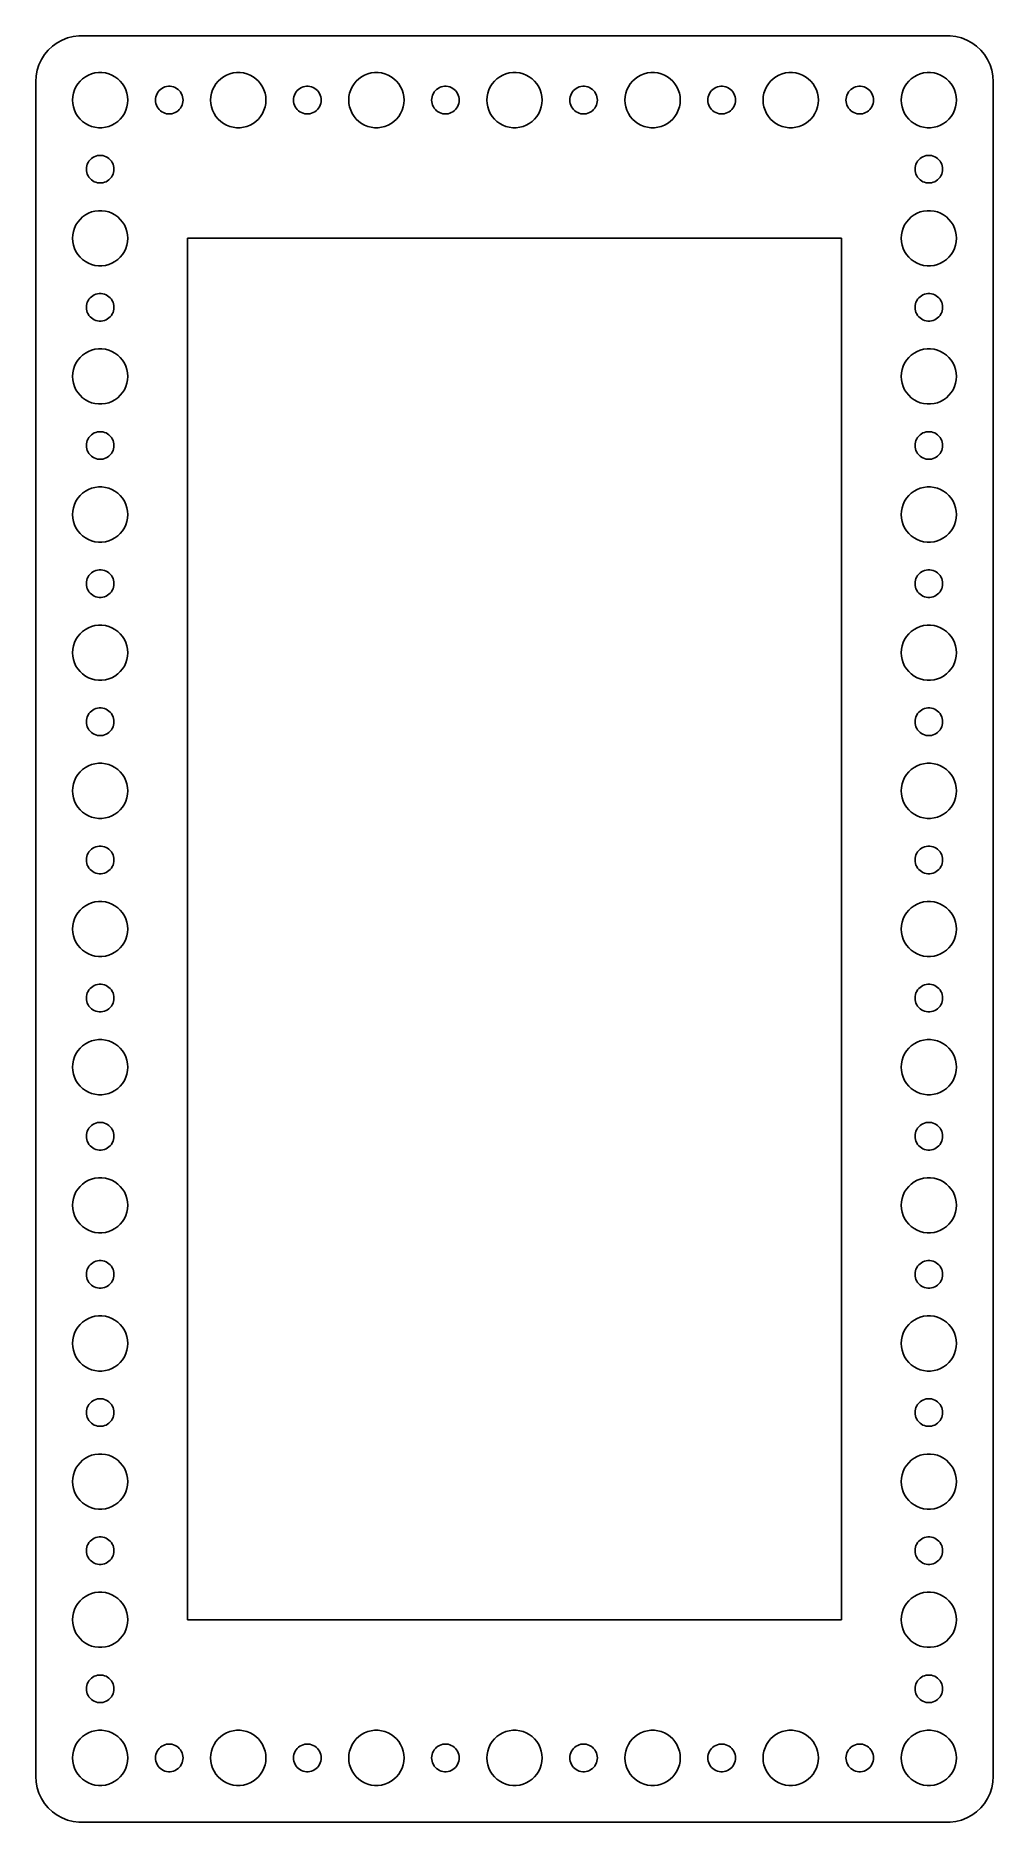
# Model space of a CAD drawing. Header units: metres. Extents: x -52 to 52, y 107 to 301.
import ezdxf

# ---------------------------------------------------------------- set-up
doc = ezdxf.new("R2010")
doc.units = ezdxf.units.M

msp = doc.modelspace()

# ---------------------------------------------------------------- linework, layer by layer
for p, q in [((-48.5451, 300.755), (-49.1289, 300.524)), ((-47.9369, 300.911), (-48.5451, 300.755)), ((-47.3139, 300.99), (-47.9369, 300.911)), ((47.3139, 300.99), (-47.3139, 300.99)), ((47.9369, 300.911), (47.3139, 300.99)), ((48.5451, 300.755), (47.9369, 300.911)), ((49.1289, 300.524), (48.5451, 300.755)), ((-51.0451, 298.939), (-51.3815, 298.409)), ((-50.6448, 299.423), (-51.0451, 298.939)), ((-50.1871, 299.853), (-50.6448, 299.423)), ((-49.6791, 300.222), (-50.1871, 299.853)), ((-49.1289, 300.524), (-49.6791, 300.222)), ((49.6791, 300.222), (49.1289, 300.524)), ((50.1871, 299.853), (49.6791, 300.222)), ((50.6448, 299.423), (50.1871, 299.853)), ((51.0451, 298.939), (50.6448, 299.423)), ((51.3815, 298.409), (51.0451, 298.939)), ((-51.8429, 297.243), (-51.9606, 296.627)), ((-51.6489, 297.841), (-51.8429, 297.243)), ((-51.3815, 298.409), (-51.6489, 297.841)), ((-46.2773, 296.714), (-45.927, 296.853)), ((-45.927, 296.853), (-45.5621, 296.947)), ((-45.5621, 296.947), (-45.1884, 296.994)), ((-45.1884, 296.994), (-44.8116, 296.994)), ((-44.8116, 296.994), (-44.4379, 296.947)), ((-44.4379, 296.947), (-44.0729, 296.853)), ((-44.0729, 296.853), (-43.7227, 296.714)), ((-31.2773, 296.714), (-30.927, 296.853)), ((-30.927, 296.853), (-30.5621, 296.947)), ((-30.5621, 296.947), (-30.1884, 296.994)), ((-30.1884, 296.994), (-29.8116, 296.994)), ((-29.8116, 296.994), (-29.4379, 296.947)), ((-29.4379, 296.947), (-29.0729, 296.853)), ((-29.0729, 296.853), (-28.7227, 296.714)), ((-16.2773, 296.714), (-15.927, 296.853)), ((-15.927, 296.853), (-15.5621, 296.947)), ((-15.5621, 296.947), (-15.1884, 296.994)), ((-15.1884, 296.994), (-14.8116, 296.994)), ((-14.8116, 296.994), (-14.4379, 296.947)), ((-14.4379, 296.947), (-14.0729, 296.853)), ((-14.0729, 296.853), (-13.7227, 296.714)), ((-1.27733, 296.714), (-0.92705, 296.853)), ((-0.92705, 296.853), (-0.56213, 296.947)), ((-0.56213, 296.947), (-0.18837, 296.994)), ((-0.18837, 296.994), (0.18837, 296.994)), ((0.18837, 296.994), (0.56213, 296.947)), ((0.56213, 296.947), (0.92705, 296.853)), ((0.92705, 296.853), (1.27733, 296.714)), ((13.7227, 296.714), (14.0729, 296.853)), ((14.0729, 296.853), (14.4379, 296.947)), ((14.4379, 296.947), (14.8116, 296.994)), ((14.8116, 296.994), (15.1884, 296.994)), ((15.1884, 296.994), (15.5621, 296.947)), ((15.5621, 296.947), (15.927, 296.853)), ((15.927, 296.853), (16.2773, 296.714)), ((28.7227, 296.714), (29.0729, 296.853)), ((29.0729, 296.853), (29.4379, 296.947)), ((29.4379, 296.947), (29.8116, 296.994)), ((29.8116, 296.994), (30.1884, 296.994)), ((30.1884, 296.994), (30.5621, 296.947)), ((30.5621, 296.947), (30.927, 296.853)), ((30.927, 296.853), (31.2773, 296.714)), ((43.7227, 296.714), (44.0729, 296.853)), ((44.0729, 296.853), (44.4379, 296.947)), ((44.4379, 296.947), (44.8116, 296.994)), ((44.8116, 296.994), (45.1884, 296.994)), ((45.1884, 296.994), (45.5621, 296.947)), ((45.5621, 296.947), (45.927, 296.853)), ((45.927, 296.853), (46.2773, 296.714)), ((51.6489, 297.841), (51.3815, 298.409)), ((51.8429, 297.243), (51.6489, 297.841)), ((51.9606, 296.627), (51.8429, 297.243)), ((-51.9606, 296.627), (-52, 296)), ((-52, 296), (-52, 112)), ((-47.9057, 294.746), (-47.7893, 295.104)), ((-47.7893, 295.104), (-47.6289, 295.445)), ((-47.6289, 295.445), (-47.427, 295.763)), ((-47.427, 295.763), (-47.1869, 296.054)), ((-47.1869, 296.054), (-46.9123, 296.312)), ((-46.9123, 296.312), (-46.6075, 296.533)), ((-46.6075, 296.533), (-46.2773, 296.714)), ((-43.7227, 296.714), (-43.3925, 296.533)), ((-43.3925, 296.533), (-43.0877, 296.312)), ((-43.0877, 296.312), (-42.8131, 296.054)), ((-42.8131, 296.054), (-42.5729, 295.763)), ((-42.5729, 295.763), (-42.3711, 295.445)), ((-42.3711, 295.445), (-42.2107, 295.104)), ((-42.2107, 295.104), (-42.0942, 294.746)), ((-38.8145, 294.723), (-38.7135, 294.882)), ((-38.7135, 294.882), (-38.5934, 295.027)), ((-38.5934, 295.027), (-38.4561, 295.156)), ((-38.4561, 295.156), (-38.3037, 295.266)), ((-38.3037, 295.266), (-38.1387, 295.357)), ((-38.1387, 295.357), (-37.9635, 295.427)), ((-37.9635, 295.427), (-37.7811, 295.473)), ((-37.7811, 295.473), (-37.5942, 295.497)), ((-37.5942, 295.497), (-37.4058, 295.497)), ((-37.4058, 295.497), (-37.2189, 295.473)), ((-37.2189, 295.473), (-37.0365, 295.427)), ((-37.0365, 295.427), (-36.8613, 295.357)), ((-36.8613, 295.357), (-36.6963, 295.266)), ((-36.6963, 295.266), (-36.5439, 295.156)), ((-36.5439, 295.156), (-36.4065, 295.027)), ((-36.4065, 295.027), (-36.2865, 294.882)), ((-36.2865, 294.882), (-36.1855, 294.723)), ((-32.9057, 294.746), (-32.7893, 295.104)), ((-32.7893, 295.104), (-32.6289, 295.445)), ((-32.6289, 295.445), (-32.427, 295.763)), ((-32.427, 295.763), (-32.1869, 296.054)), ((-32.1869, 296.054), (-31.9123, 296.312)), ((-31.9123, 296.312), (-31.6075, 296.533)), ((-31.6075, 296.533), (-31.2773, 296.714)), ((-28.7227, 296.714), (-28.3925, 296.533)), ((-28.3925, 296.533), (-28.0877, 296.312)), ((-28.0877, 296.312), (-27.8131, 296.054)), ((-27.8131, 296.054), (-27.5729, 295.763)), ((-27.5729, 295.763), (-27.3711, 295.445)), ((-27.3711, 295.445), (-27.2107, 295.104)), ((-27.2107, 295.104), (-27.0942, 294.746)), ((-23.8145, 294.723), (-23.7135, 294.882)), ((-23.7135, 294.882), (-23.5934, 295.027)), ((-23.5934, 295.027), (-23.4561, 295.156)), ((-23.4561, 295.156), (-23.3037, 295.266)), ((-23.3037, 295.266), (-23.1387, 295.357)), ((-23.1387, 295.357), (-22.9635, 295.427)), ((-22.9635, 295.427), (-22.7811, 295.473)), ((-22.7811, 295.473), (-22.5942, 295.497)), ((-22.5942, 295.497), (-22.4058, 295.497)), ((-22.4058, 295.497), (-22.2189, 295.473)), ((-22.2189, 295.473), (-22.0365, 295.427)), ((-22.0365, 295.427), (-21.8613, 295.357)), ((-21.8613, 295.357), (-21.6963, 295.266)), ((-21.6963, 295.266), (-21.5439, 295.156)), ((-21.5439, 295.156), (-21.4065, 295.027)), ((-21.4065, 295.027), (-21.2865, 294.882)), ((-21.2865, 294.882), (-21.1855, 294.723)), ((-17.9057, 294.746), (-17.7893, 295.104)), ((-17.7893, 295.104), (-17.6289, 295.445)), ((-17.6289, 295.445), (-17.427, 295.763)), ((-17.427, 295.763), (-17.1869, 296.054)), ((-17.1869, 296.054), (-16.9123, 296.312)), ((-16.9123, 296.312), (-16.6075, 296.533)), ((-16.6075, 296.533), (-16.2773, 296.714)), ((-13.7227, 296.714), (-13.3925, 296.533)), ((-13.3925, 296.533), (-13.0877, 296.312)), ((-13.0877, 296.312), (-12.8131, 296.054)), ((-12.8131, 296.054), (-12.5729, 295.763)), ((-12.5729, 295.763), (-12.3711, 295.445)), ((-12.3711, 295.445), (-12.2107, 295.104)), ((-12.2107, 295.104), (-12.0942, 294.746)), ((-8.81445, 294.723), (-8.71352, 294.882)), ((-8.71352, 294.882), (-8.59344, 295.027)), ((-8.59344, 295.027), (-8.45613, 295.156)), ((-8.45613, 295.156), (-8.30373, 295.266)), ((-8.30373, 295.266), (-8.13866, 295.357)), ((-8.13866, 295.357), (-7.96352, 295.427)), ((-7.96352, 295.427), (-7.78107, 295.473)), ((-7.78107, 295.473), (-7.59418, 295.497)), ((-7.59418, 295.497), (-7.40581, 295.497)), ((-7.40581, 295.497), (-7.21892, 295.473)), ((-7.21892, 295.473), (-7.03647, 295.427)), ((-7.03647, 295.427), (-6.86133, 295.357)), ((-6.86133, 295.357), (-6.69626, 295.266)), ((-6.69626, 295.266), (-6.54385, 295.156)), ((-6.54385, 295.156), (-6.40654, 295.027)), ((-6.40654, 295.027), (-6.28647, 294.882)), ((-6.28647, 294.882), (-6.18553, 294.723)), ((-2.90575, 294.746), (-2.78932, 295.104)), ((-2.78932, 295.104), (-2.62891, 295.445)), ((-2.62891, 295.445), (-2.42705, 295.763)), ((-2.42705, 295.763), (-2.1869, 296.054)), ((-2.1869, 296.054), (-1.91226, 296.312)), ((-1.91226, 296.312), (-1.60747, 296.533)), ((-1.60747, 296.533), (-1.27733, 296.714)), ((1.27733, 296.714), (1.60747, 296.533)), ((1.60747, 296.533), (1.91226, 296.312)), ((1.91226, 296.312), (2.1869, 296.054)), ((2.1869, 296.054), (2.42705, 295.763)), ((2.42705, 295.763), (2.62891, 295.445)), ((2.62891, 295.445), (2.78932, 295.104)), ((2.78932, 295.104), (2.90575, 294.746)), ((6.18553, 294.723), (6.28647, 294.882)), ((6.28647, 294.882), (6.40654, 295.027)), ((6.40654, 295.027), (6.54385, 295.156)), ((6.54385, 295.156), (6.69626, 295.266)), ((6.69626, 295.266), (6.86133, 295.357)), ((6.86133, 295.357), (7.03647, 295.427)), ((7.03647, 295.427), (7.21892, 295.473)), ((7.21892, 295.473), (7.40581, 295.497)), ((7.40581, 295.497), (7.59418, 295.497)), ((7.59418, 295.497), (7.78107, 295.473)), ((7.78107, 295.473), (7.96352, 295.427)), ((7.96352, 295.427), (8.13866, 295.357)), ((8.13866, 295.357), (8.30373, 295.266)), ((8.30373, 295.266), (8.45613, 295.156)), ((8.45613, 295.156), (8.59344, 295.027)), ((8.59344, 295.027), (8.71352, 294.882)), ((8.71352, 294.882), (8.81445, 294.723)), ((12.0942, 294.746), (12.2107, 295.104)), ((12.2107, 295.104), (12.3711, 295.445)), ((12.3711, 295.445), (12.5729, 295.763)), ((12.5729, 295.763), (12.8131, 296.054)), ((12.8131, 296.054), (13.0877, 296.312)), ((13.0877, 296.312), (13.3925, 296.533)), ((13.3925, 296.533), (13.7227, 296.714)), ((16.2773, 296.714), (16.6075, 296.533)), ((16.6075, 296.533), (16.9123, 296.312)), ((16.9123, 296.312), (17.1869, 296.054)), ((17.1869, 296.054), (17.427, 295.763)), ((17.427, 295.763), (17.6289, 295.445)), ((17.6289, 295.445), (17.7893, 295.104)), ((17.7893, 295.104), (17.9057, 294.746)), ((21.1855, 294.723), (21.2865, 294.882)), ((21.2865, 294.882), (21.4065, 295.027)), ((21.4065, 295.027), (21.5439, 295.156)), ((21.5439, 295.156), (21.6963, 295.266)), ((21.6963, 295.266), (21.8613, 295.357)), ((21.8613, 295.357), (22.0365, 295.427)), ((22.0365, 295.427), (22.2189, 295.473)), ((22.2189, 295.473), (22.4058, 295.497)), ((22.4058, 295.497), (22.5942, 295.497)), ((22.5942, 295.497), (22.7811, 295.473)), ((22.7811, 295.473), (22.9635, 295.427)), ((22.9635, 295.427), (23.1387, 295.357)), ((23.1387, 295.357), (23.3037, 295.266)), ((23.3037, 295.266), (23.4561, 295.156)), ((23.4561, 295.156), (23.5934, 295.027)), ((23.5934, 295.027), (23.7135, 294.882)), ((23.7135, 294.882), (23.8145, 294.723)), ((27.0942, 294.746), (27.2107, 295.104)), ((27.2107, 295.104), (27.3711, 295.445)), ((27.3711, 295.445), (27.5729, 295.763)), ((27.5729, 295.763), (27.8131, 296.054)), ((27.8131, 296.054), (28.0877, 296.312)), ((28.0877, 296.312), (28.3925, 296.533)), ((28.3925, 296.533), (28.7227, 296.714)), ((31.2773, 296.714), (31.6075, 296.533)), ((31.6075, 296.533), (31.9123, 296.312)), ((31.9123, 296.312), (32.1869, 296.054)), ((32.1869, 296.054), (32.427, 295.763)), ((32.427, 295.763), (32.6289, 295.445)), ((32.6289, 295.445), (32.7893, 295.104)), ((32.7893, 295.104), (32.9057, 294.746)), ((36.1855, 294.723), (36.2865, 294.882)), ((36.2865, 294.882), (36.4065, 295.027)), ((36.4065, 295.027), (36.5439, 295.156)), ((36.5439, 295.156), (36.6963, 295.266)), ((36.6963, 295.266), (36.8613, 295.357)), ((36.8613, 295.357), (37.0365, 295.427)), ((37.0365, 295.427), (37.2189, 295.473)), ((37.2189, 295.473), (37.4058, 295.497)), ((37.4058, 295.497), (37.5942, 295.497)), ((37.5942, 295.497), (37.7811, 295.473)), ((37.7811, 295.473), (37.9635, 295.427)), ((37.9635, 295.427), (38.1387, 295.357)), ((38.1387, 295.357), (38.3037, 295.266)), ((38.3037, 295.266), (38.4561, 295.156)), ((38.4561, 295.156), (38.5934, 295.027)), ((38.5934, 295.027), (38.7135, 294.882)), ((38.7135, 294.882), (38.8145, 294.723)), ((42.0942, 294.746), (42.2107, 295.104)), ((42.2107, 295.104), (42.3711, 295.445)), ((42.3711, 295.445), (42.5729, 295.763)), ((42.5729, 295.763), (42.8131, 296.054)), ((42.8131, 296.054), (43.0877, 296.312)), ((43.0877, 296.312), (43.3925, 296.533)), ((43.3925, 296.533), (43.7227, 296.714)), ((46.2773, 296.714), (46.6075, 296.533)), ((46.6075, 296.533), (46.9123, 296.312)), ((46.9123, 296.312), (47.1869, 296.054)), ((47.1869, 296.054), (47.427, 295.763)), ((47.427, 295.763), (47.6289, 295.445)), ((47.6289, 295.445), (47.7893, 295.104)), ((47.7893, 295.104), (47.9057, 294.746)), ((52, 296), (51.9606, 296.627)), ((52, 112), (52, 296)), ((-48, 294), (-47.9763, 294.376)), ((-47.9763, 293.624), (-48, 294)), ((-47.9763, 294.376), (-47.9057, 294.746)), ((-47.9057, 293.254), (-47.9763, 293.624)), ((-47.7893, 292.896), (-47.9057, 293.254)), ((-42.0942, 293.254), (-42.2107, 292.896)), ((-42.0942, 294.746), (-42.0237, 294.376)), ((-42.0237, 293.624), (-42.0942, 293.254)), ((-42.0237, 294.376), (-42, 294)), ((-42, 294), (-42.0237, 293.624)), ((-39, 294), (-38.9882, 294.188)), ((-38.9882, 293.812), (-39, 294)), ((-38.9882, 294.188), (-38.9529, 294.373)), ((-38.9529, 293.627), (-38.9882, 293.812)), ((-38.9529, 294.373), (-38.8947, 294.552)), ((-38.8947, 293.448), (-38.9529, 293.627)), ((-38.8947, 294.552), (-38.8145, 294.723)), ((-38.8145, 293.277), (-38.8947, 293.448)), ((-38.7135, 293.118), (-38.8145, 293.277)), ((-38.5934, 292.973), (-38.7135, 293.118)), ((-38.4561, 292.844), (-38.5934, 292.973)), ((-36.4065, 292.973), (-36.5439, 292.844)), ((-36.2865, 293.118), (-36.4065, 292.973)), ((-36.1855, 293.277), (-36.2865, 293.118)), ((-36.1855, 294.723), (-36.1053, 294.552)), ((-36.1053, 293.448), (-36.1855, 293.277)), ((-36.1053, 294.552), (-36.0471, 294.373)), ((-36.0471, 293.627), (-36.1053, 293.448)), ((-36.0471, 294.373), (-36.0118, 294.188)), ((-36.0118, 293.812), (-36.0471, 293.627)), ((-36.0118, 294.188), (-36, 294)), ((-36, 294), (-36.0118, 293.812)), ((-33, 294), (-32.9763, 294.376)), ((-32.9763, 293.624), (-33, 294)), ((-32.9763, 294.376), (-32.9057, 294.746)), ((-32.9057, 293.254), (-32.9763, 293.624)), ((-32.7893, 292.896), (-32.9057, 293.254)), ((-27.0942, 293.254), (-27.2107, 292.896)), ((-27.0942, 294.746), (-27.0237, 294.376)), ((-27.0237, 293.624), (-27.0942, 293.254)), ((-27.0237, 294.376), (-27, 294)), ((-27, 294), (-27.0237, 293.624)), ((-24, 294), (-23.9882, 294.188)), ((-23.9882, 293.812), (-24, 294)), ((-23.9882, 294.188), (-23.9529, 294.373)), ((-23.9529, 293.627), (-23.9882, 293.812)), ((-23.9529, 294.373), (-23.8947, 294.552)), ((-23.8947, 293.448), (-23.9529, 293.627)), ((-23.8947, 294.552), (-23.8145, 294.723)), ((-23.8145, 293.277), (-23.8947, 293.448)), ((-23.7135, 293.118), (-23.8145, 293.277)), ((-23.5934, 292.973), (-23.7135, 293.118)), ((-23.4561, 292.844), (-23.5934, 292.973)), ((-21.4065, 292.973), (-21.5439, 292.844)), ((-21.2865, 293.118), (-21.4065, 292.973)), ((-21.1855, 293.277), (-21.2865, 293.118)), ((-21.1855, 294.723), (-21.1053, 294.552)), ((-21.1053, 293.448), (-21.1855, 293.277)), ((-21.1053, 294.552), (-21.0471, 294.373)), ((-21.0471, 293.627), (-21.1053, 293.448)), ((-21.0471, 294.373), (-21.0118, 294.188)), ((-21.0118, 293.812), (-21.0471, 293.627)), ((-21.0118, 294.188), (-21, 294)), ((-21, 294), (-21.0118, 293.812)), ((-18, 294), (-17.9763, 294.376)), ((-17.9763, 293.624), (-18, 294)), ((-17.9763, 294.376), (-17.9057, 294.746)), ((-17.9057, 293.254), (-17.9763, 293.624)), ((-17.7893, 292.896), (-17.9057, 293.254)), ((-12.0942, 293.254), (-12.2107, 292.896)), ((-12.0942, 294.746), (-12.0237, 294.376)), ((-12.0237, 293.624), (-12.0942, 293.254)), ((-12.0237, 294.376), (-12, 294)), ((-12, 294), (-12.0237, 293.624)), ((-9, 294), (-8.98816, 294.188)), ((-8.98816, 293.812), (-9, 294)), ((-8.98816, 294.188), (-8.95287, 294.373)), ((-8.95287, 293.627), (-8.98816, 293.812)), ((-8.95287, 294.373), (-8.89465, 294.552)), ((-8.89465, 293.448), (-8.95287, 293.627)), ((-8.89465, 294.552), (-8.81445, 294.723)), ((-8.81445, 293.277), (-8.89465, 293.448)), ((-8.71352, 293.118), (-8.81445, 293.277)), ((-8.59344, 292.973), (-8.71352, 293.118)), ((-8.45613, 292.844), (-8.59344, 292.973)), ((-6.40654, 292.973), (-6.54385, 292.844)), ((-6.28647, 293.118), (-6.40654, 292.973)), ((-6.18553, 293.277), (-6.28647, 293.118)), ((-6.18553, 294.723), (-6.10533, 294.552)), ((-6.10533, 293.448), (-6.18553, 293.277)), ((-6.10533, 294.552), (-6.04712, 294.373)), ((-6.04712, 293.627), (-6.10533, 293.448)), ((-6.04712, 294.373), (-6.01183, 294.188)), ((-6.01183, 293.812), (-6.04712, 293.627)), ((-6.01183, 294.188), (-6, 294)), ((-6, 294), (-6.01183, 293.812)), ((-3, 294), (-2.97633, 294.376)), ((-2.97633, 293.624), (-3, 294)), ((-2.97633, 294.376), (-2.90575, 294.746)), ((-2.90575, 293.254), (-2.97633, 293.624)), ((-2.78932, 292.896), (-2.90575, 293.254)), ((2.90575, 293.254), (2.78932, 292.896)), ((2.90575, 294.746), (2.97633, 294.376)), ((2.97633, 293.624), (2.90575, 293.254)), ((2.97633, 294.376), (3, 294)), ((3, 294), (2.97633, 293.624)), ((6, 294), (6.01183, 294.188)), ((6.01183, 293.812), (6, 294)), ((6.01183, 294.188), (6.04712, 294.373)), ((6.04712, 293.627), (6.01183, 293.812)), ((6.04712, 294.373), (6.10533, 294.552)), ((6.10533, 293.448), (6.04712, 293.627)), ((6.10533, 294.552), (6.18553, 294.723)), ((6.18553, 293.277), (6.10533, 293.448)), ((6.28647, 293.118), (6.18553, 293.277)), ((6.40654, 292.973), (6.28647, 293.118)), ((6.54385, 292.844), (6.40654, 292.973)), ((8.59344, 292.973), (8.45613, 292.844)), ((8.71352, 293.118), (8.59344, 292.973)), ((8.81445, 293.277), (8.71352, 293.118)), ((8.81445, 294.723), (8.89465, 294.552)), ((8.89465, 293.448), (8.81445, 293.277)), ((8.89465, 294.552), (8.95287, 294.373)), ((8.95287, 293.627), (8.89465, 293.448)), ((8.95287, 294.373), (8.98816, 294.188)), ((8.98816, 293.812), (8.95287, 293.627)), ((8.98816, 294.188), (9, 294)), ((9, 294), (8.98816, 293.812)), ((12, 294), (12.0237, 294.376)), ((12.0237, 293.624), (12, 294)), ((12.0237, 294.376), (12.0942, 294.746)), ((12.0942, 293.254), (12.0237, 293.624)), ((12.2107, 292.896), (12.0942, 293.254)), ((17.9057, 293.254), (17.7893, 292.896)), ((17.9057, 294.746), (17.9763, 294.376)), ((17.9763, 293.624), (17.9057, 293.254)), ((17.9763, 294.376), (18, 294)), ((18, 294), (17.9763, 293.624)), ((21, 294), (21.0118, 294.188)), ((21.0118, 293.812), (21, 294)), ((21.0118, 294.188), (21.0471, 294.373)), ((21.0471, 293.627), (21.0118, 293.812)), ((21.0471, 294.373), (21.1053, 294.552)), ((21.1053, 293.448), (21.0471, 293.627)), ((21.1053, 294.552), (21.1855, 294.723)), ((21.1855, 293.277), (21.1053, 293.448)), ((21.2865, 293.118), (21.1855, 293.277)), ((21.4065, 292.973), (21.2865, 293.118)), ((21.5439, 292.844), (21.4065, 292.973)), ((23.5934, 292.973), (23.4561, 292.844)), ((23.7135, 293.118), (23.5934, 292.973)), ((23.8145, 293.277), (23.7135, 293.118)), ((23.8145, 294.723), (23.8947, 294.552)), ((23.8947, 293.448), (23.8145, 293.277)), ((23.8947, 294.552), (23.9529, 294.373)), ((23.9529, 293.627), (23.8947, 293.448)), ((23.9529, 294.373), (23.9882, 294.188)), ((23.9882, 293.812), (23.9529, 293.627)), ((23.9882, 294.188), (24, 294)), ((24, 294), (23.9882, 293.812)), ((27, 294), (27.0237, 294.376)), ((27.0237, 293.624), (27, 294)), ((27.0237, 294.376), (27.0942, 294.746)), ((27.0942, 293.254), (27.0237, 293.624)), ((27.2107, 292.896), (27.0942, 293.254)), ((32.9057, 293.254), (32.7893, 292.896)), ((32.9057, 294.746), (32.9763, 294.376)), ((32.9763, 293.624), (32.9057, 293.254)), ((32.9763, 294.376), (33, 294)), ((33, 294), (32.9763, 293.624)), ((36, 294), (36.0118, 294.188)), ((36.0118, 293.812), (36, 294)), ((36.0118, 294.188), (36.0471, 294.373)), ((36.0471, 293.627), (36.0118, 293.812)), ((36.0471, 294.373), (36.1053, 294.552)), ((36.1053, 293.448), (36.0471, 293.627)), ((36.1053, 294.552), (36.1855, 294.723)), ((36.1855, 293.277), (36.1053, 293.448)), ((36.2865, 293.118), (36.1855, 293.277)), ((36.4065, 292.973), (36.2865, 293.118)), ((36.5439, 292.844), (36.4065, 292.973)), ((38.5934, 292.973), (38.4561, 292.844)), ((38.7135, 293.118), (38.5934, 292.973)), ((38.8145, 293.277), (38.7135, 293.118)), ((38.8145, 294.723), (38.8947, 294.552)), ((38.8947, 293.448), (38.8145, 293.277)), ((38.8947, 294.552), (38.9529, 294.373)), ((38.9529, 293.627), (38.8947, 293.448)), ((38.9529, 294.373), (38.9882, 294.188)), ((38.9882, 293.812), (38.9529, 293.627)), ((38.9882, 294.188), (39, 294)), ((39, 294), (38.9882, 293.812)), ((42, 294), (42.0237, 294.376)), ((42.0237, 293.624), (42, 294)), ((42.0237, 294.376), (42.0942, 294.746)), ((42.0942, 293.254), (42.0237, 293.624)), ((42.2107, 292.896), (42.0942, 293.254)), ((47.9057, 293.254), (47.7893, 292.896)), ((47.9057, 294.746), (47.9763, 294.376)), ((47.9763, 293.624), (47.9057, 293.254)), ((47.9763, 294.376), (48, 294)), ((48, 294), (47.9763, 293.624)), ((-47.6289, 292.555), (-47.7893, 292.896)), ((-47.427, 292.237), (-47.6289, 292.555)), ((-47.1869, 291.946), (-47.427, 292.237)), ((-46.9123, 291.688), (-47.1869, 291.946)), ((-46.6075, 291.467), (-46.9123, 291.688)), ((-46.2773, 291.286), (-46.6075, 291.467)), ((-45.927, 291.147), (-46.2773, 291.286)), ((-45.5621, 291.053), (-45.927, 291.147)), ((-45.1884, 291.006), (-45.5621, 291.053)), ((-44.8116, 291.006), (-45.1884, 291.006)), ((-44.4379, 291.053), (-44.8116, 291.006)), ((-44.0729, 291.147), (-44.4379, 291.053)), ((-43.7227, 291.286), (-44.0729, 291.147)), ((-43.3925, 291.467), (-43.7227, 291.286)), ((-43.0877, 291.688), (-43.3925, 291.467)), ((-42.8131, 291.946), (-43.0877, 291.688)), ((-42.5729, 292.237), (-42.8131, 291.946)), ((-42.3711, 292.555), (-42.5729, 292.237)), ((-42.2107, 292.896), (-42.3711, 292.555)), ((-38.3037, 292.734), (-38.4561, 292.844)), ((-38.1387, 292.643), (-38.3037, 292.734)), ((-37.9635, 292.573), (-38.1387, 292.643)), ((-37.7811, 292.527), (-37.9635, 292.573)), ((-37.5942, 292.503), (-37.7811, 292.527)), ((-37.4058, 292.503), (-37.5942, 292.503)), ((-37.2189, 292.527), (-37.4058, 292.503)), ((-37.0365, 292.573), (-37.2189, 292.527)), ((-36.8613, 292.643), (-37.0365, 292.573)), ((-36.6963, 292.734), (-36.8613, 292.643)), ((-36.5439, 292.844), (-36.6963, 292.734)), ((-32.6289, 292.555), (-32.7893, 292.896)), ((-32.427, 292.237), (-32.6289, 292.555)), ((-32.1869, 291.946), (-32.427, 292.237)), ((-31.9123, 291.688), (-32.1869, 291.946)), ((-31.6075, 291.467), (-31.9123, 291.688)), ((-31.2773, 291.286), (-31.6075, 291.467)), ((-30.927, 291.147), (-31.2773, 291.286)), ((-30.5621, 291.053), (-30.927, 291.147)), ((-30.1884, 291.006), (-30.5621, 291.053)), ((-29.8116, 291.006), (-30.1884, 291.006)), ((-29.4379, 291.053), (-29.8116, 291.006)), ((-29.0729, 291.147), (-29.4379, 291.053)), ((-28.7227, 291.286), (-29.0729, 291.147)), ((-28.3925, 291.467), (-28.7227, 291.286)), ((-28.0877, 291.688), (-28.3925, 291.467)), ((-27.8131, 291.946), (-28.0877, 291.688)), ((-27.5729, 292.237), (-27.8131, 291.946)), ((-27.3711, 292.555), (-27.5729, 292.237)), ((-27.2107, 292.896), (-27.3711, 292.555)), ((-23.3037, 292.734), (-23.4561, 292.844)), ((-23.1387, 292.643), (-23.3037, 292.734)), ((-22.9635, 292.573), (-23.1387, 292.643)), ((-22.7811, 292.527), (-22.9635, 292.573)), ((-22.5942, 292.503), (-22.7811, 292.527)), ((-22.4058, 292.503), (-22.5942, 292.503)), ((-22.2189, 292.527), (-22.4058, 292.503)), ((-22.0365, 292.573), (-22.2189, 292.527)), ((-21.8613, 292.643), (-22.0365, 292.573)), ((-21.6963, 292.734), (-21.8613, 292.643)), ((-21.5439, 292.844), (-21.6963, 292.734)), ((-17.6289, 292.555), (-17.7893, 292.896)), ((-17.427, 292.237), (-17.6289, 292.555)), ((-17.1869, 291.946), (-17.427, 292.237)), ((-16.9123, 291.688), (-17.1869, 291.946)), ((-16.6075, 291.467), (-16.9123, 291.688)), ((-16.2773, 291.286), (-16.6075, 291.467)), ((-15.927, 291.147), (-16.2773, 291.286)), ((-15.5621, 291.053), (-15.927, 291.147)), ((-15.1884, 291.006), (-15.5621, 291.053)), ((-14.8116, 291.006), (-15.1884, 291.006)), ((-14.4379, 291.053), (-14.8116, 291.006)), ((-14.0729, 291.147), (-14.4379, 291.053)), ((-13.7227, 291.286), (-14.0729, 291.147)), ((-13.3925, 291.467), (-13.7227, 291.286)), ((-13.0877, 291.688), (-13.3925, 291.467)), ((-12.8131, 291.946), (-13.0877, 291.688)), ((-12.5729, 292.237), (-12.8131, 291.946)), ((-12.3711, 292.555), (-12.5729, 292.237)), ((-12.2107, 292.896), (-12.3711, 292.555)), ((-8.30373, 292.734), (-8.45613, 292.844)), ((-8.13866, 292.643), (-8.30373, 292.734)), ((-7.96352, 292.573), (-8.13866, 292.643)), ((-7.78107, 292.527), (-7.96352, 292.573)), ((-7.59418, 292.503), (-7.78107, 292.527)), ((-7.40581, 292.503), (-7.59418, 292.503)), ((-7.21892, 292.527), (-7.40581, 292.503)), ((-7.03647, 292.573), (-7.21892, 292.527)), ((-6.86133, 292.643), (-7.03647, 292.573)), ((-6.69626, 292.734), (-6.86133, 292.643)), ((-6.54385, 292.844), (-6.69626, 292.734)), ((-2.62891, 292.555), (-2.78932, 292.896)), ((-2.42705, 292.237), (-2.62891, 292.555)), ((-2.1869, 291.946), (-2.42705, 292.237)), ((-1.91226, 291.688), (-2.1869, 291.946)), ((-1.60747, 291.467), (-1.91226, 291.688)), ((-1.27733, 291.286), (-1.60747, 291.467)), ((-0.92705, 291.147), (-1.27733, 291.286)), ((-0.56213, 291.053), (-0.92705, 291.147)), ((-0.18837, 291.006), (-0.56213, 291.053)), ((0.18837, 291.006), (-0.18837, 291.006)), ((0.56213, 291.053), (0.18837, 291.006)), ((0.92705, 291.147), (0.56213, 291.053)), ((1.27733, 291.286), (0.92705, 291.147)), ((1.60747, 291.467), (1.27733, 291.286)), ((1.91226, 291.688), (1.60747, 291.467)), ((2.1869, 291.946), (1.91226, 291.688)), ((2.42705, 292.237), (2.1869, 291.946)), ((2.62891, 292.555), (2.42705, 292.237)), ((2.78932, 292.896), (2.62891, 292.555)), ((6.69626, 292.734), (6.54385, 292.844)), ((6.86133, 292.643), (6.69626, 292.734)), ((7.03647, 292.573), (6.86133, 292.643)), ((7.21892, 292.527), (7.03647, 292.573)), ((7.40581, 292.503), (7.21892, 292.527)), ((7.59418, 292.503), (7.40581, 292.503)), ((7.78107, 292.527), (7.59418, 292.503)), ((7.96352, 292.573), (7.78107, 292.527)), ((8.13866, 292.643), (7.96352, 292.573)), ((8.30373, 292.734), (8.13866, 292.643)), ((8.45613, 292.844), (8.30373, 292.734)), ((12.3711, 292.555), (12.2107, 292.896)), ((12.5729, 292.237), (12.3711, 292.555)), ((12.8131, 291.946), (12.5729, 292.237)), ((13.0877, 291.688), (12.8131, 291.946)), ((13.3925, 291.467), (13.0877, 291.688)), ((13.7227, 291.286), (13.3925, 291.467)), ((14.0729, 291.147), (13.7227, 291.286)), ((14.4379, 291.053), (14.0729, 291.147)), ((14.8116, 291.006), (14.4379, 291.053)), ((15.1884, 291.006), (14.8116, 291.006)), ((15.5621, 291.053), (15.1884, 291.006)), ((15.927, 291.147), (15.5621, 291.053)), ((16.2773, 291.286), (15.927, 291.147)), ((16.6075, 291.467), (16.2773, 291.286)), ((16.9123, 291.688), (16.6075, 291.467)), ((17.1869, 291.946), (16.9123, 291.688)), ((17.427, 292.237), (17.1869, 291.946)), ((17.6289, 292.555), (17.427, 292.237)), ((17.7893, 292.896), (17.6289, 292.555)), ((21.6963, 292.734), (21.5439, 292.844)), ((21.8613, 292.643), (21.6963, 292.734)), ((22.0365, 292.573), (21.8613, 292.643)), ((22.2189, 292.527), (22.0365, 292.573)), ((22.4058, 292.503), (22.2189, 292.527)), ((22.5942, 292.503), (22.4058, 292.503)), ((22.7811, 292.527), (22.5942, 292.503)), ((22.9635, 292.573), (22.7811, 292.527)), ((23.1387, 292.643), (22.9635, 292.573)), ((23.3037, 292.734), (23.1387, 292.643)), ((23.4561, 292.844), (23.3037, 292.734)), ((27.3711, 292.555), (27.2107, 292.896)), ((27.5729, 292.237), (27.3711, 292.555)), ((27.8131, 291.946), (27.5729, 292.237)), ((28.0877, 291.688), (27.8131, 291.946)), ((28.3925, 291.467), (28.0877, 291.688)), ((28.7227, 291.286), (28.3925, 291.467)), ((29.0729, 291.147), (28.7227, 291.286)), ((29.4379, 291.053), (29.0729, 291.147)), ((29.8116, 291.006), (29.4379, 291.053)), ((30.1884, 291.006), (29.8116, 291.006)), ((30.5621, 291.053), (30.1884, 291.006)), ((30.927, 291.147), (30.5621, 291.053)), ((31.2773, 291.286), (30.927, 291.147)), ((31.6075, 291.467), (31.2773, 291.286)), ((31.9123, 291.688), (31.6075, 291.467)), ((32.1869, 291.946), (31.9123, 291.688)), ((32.427, 292.237), (32.1869, 291.946)), ((32.6289, 292.555), (32.427, 292.237)), ((32.7893, 292.896), (32.6289, 292.555)), ((36.6963, 292.734), (36.5439, 292.844)), ((36.8613, 292.643), (36.6963, 292.734)), ((37.0365, 292.573), (36.8613, 292.643)), ((37.2189, 292.527), (37.0365, 292.573)), ((37.4058, 292.503), (37.2189, 292.527)), ((37.5942, 292.503), (37.4058, 292.503)), ((37.7811, 292.527), (37.5942, 292.503)), ((37.9635, 292.573), (37.7811, 292.527)), ((38.1387, 292.643), (37.9635, 292.573)), ((38.3037, 292.734), (38.1387, 292.643)), ((38.4561, 292.844), (38.3037, 292.734)), ((42.3711, 292.555), (42.2107, 292.896)), ((42.5729, 292.237), (42.3711, 292.555)), ((42.8131, 291.946), (42.5729, 292.237)), ((43.0877, 291.688), (42.8131, 291.946)), ((43.3925, 291.467), (43.0877, 291.688)), ((43.7227, 291.286), (43.3925, 291.467)), ((44.0729, 291.147), (43.7227, 291.286)), ((44.4379, 291.053), (44.0729, 291.147)), ((44.8116, 291.006), (44.4379, 291.053)), ((45.1884, 291.006), (44.8116, 291.006)), ((45.5621, 291.053), (45.1884, 291.006)), ((45.927, 291.147), (45.5621, 291.053)), ((46.2773, 291.286), (45.927, 291.147)), ((46.6075, 291.467), (46.2773, 291.286)), ((46.9123, 291.688), (46.6075, 291.467)), ((47.1869, 291.946), (46.9123, 291.688)), ((47.427, 292.237), (47.1869, 291.946)), ((47.6289, 292.555), (47.427, 292.237)), ((47.7893, 292.896), (47.6289, 292.555)), ((-46.3947, 287.052), (-46.3145, 287.223)), ((-46.3145, 287.223), (-46.2135, 287.382)), ((-46.2135, 287.382), (-46.0934, 287.527)), ((-46.0934, 287.527), (-45.9561, 287.656)), ((-45.9561, 287.656), (-45.8037, 287.766)), ((-45.8037, 287.766), (-45.6387, 287.857)), ((-45.6387, 287.857), (-45.4635, 287.927)), ((-45.4635, 287.927), (-45.2811, 287.973)), ((-45.2811, 287.973), (-45.0942, 287.997)), ((-45.0942, 287.997), (-44.9058, 287.997)), ((-44.9058, 287.997), (-44.7189, 287.973)), ((-44.7189, 287.973), (-44.5365, 287.927)), ((-44.5365, 287.927), (-44.3613, 287.857)), ((-44.3613, 287.857), (-44.1963, 287.766)), ((-44.1963, 287.766), (-44.0439, 287.656)), ((-44.0439, 287.656), (-43.9065, 287.527)), ((-43.9065, 287.527), (-43.7865, 287.382)), ((-43.7865, 287.382), (-43.6855, 287.223)), ((-43.6855, 287.223), (-43.6053, 287.052)), ((43.6053, 287.052), (43.6855, 287.223)), ((43.6855, 287.223), (43.7865, 287.382)), ((43.7865, 287.382), (43.9065, 287.527)), ((43.9065, 287.527), (44.0439, 287.656)), ((44.0439, 287.656), (44.1963, 287.766)), ((44.1963, 287.766), (44.3613, 287.857)), ((44.3613, 287.857), (44.5365, 287.927)), ((44.5365, 287.927), (44.7189, 287.973)), ((44.7189, 287.973), (44.9058, 287.997)), ((44.9058, 287.997), (45.0942, 287.997)), ((45.0942, 287.997), (45.2811, 287.973)), ((45.2811, 287.973), (45.4635, 287.927)), ((45.4635, 287.927), (45.6387, 287.857)), ((45.6387, 287.857), (45.8037, 287.766)), ((45.8037, 287.766), (45.9561, 287.656)), ((45.9561, 287.656), (46.0934, 287.527)), ((46.0934, 287.527), (46.2135, 287.382)), ((46.2135, 287.382), (46.3145, 287.223)), ((46.3145, 287.223), (46.3947, 287.052)), ((-46.5, 286.5), (-46.4882, 286.688)), ((-46.4882, 286.312), (-46.5, 286.5)), ((-46.4882, 286.688), (-46.4529, 286.873)), ((-46.4529, 286.127), (-46.4882, 286.312)), ((-46.4529, 286.873), (-46.3947, 287.052)), ((-46.3947, 285.948), (-46.4529, 286.127)), ((-46.3145, 285.777), (-46.3947, 285.948)), ((-46.2135, 285.618), (-46.3145, 285.777)), ((-46.0934, 285.473), (-46.2135, 285.618)), ((-45.9561, 285.344), (-46.0934, 285.473)), ((-45.8037, 285.234), (-45.9561, 285.344)), ((-45.6387, 285.143), (-45.8037, 285.234)), ((-44.1963, 285.234), (-44.3613, 285.143)), ((-44.0439, 285.344), (-44.1963, 285.234)), ((-43.9065, 285.473), (-44.0439, 285.344)), ((-43.7865, 285.618), (-43.9065, 285.473)), ((-43.6855, 285.777), (-43.7865, 285.618)), ((-43.6053, 285.948), (-43.6855, 285.777)), ((-43.6053, 287.052), (-43.5471, 286.873)), ((-43.5471, 286.127), (-43.6053, 285.948)), ((-43.5471, 286.873), (-43.5118, 286.688)), ((-43.5118, 286.312), (-43.5471, 286.127)), ((-43.5118, 286.688), (-43.5, 286.5)), ((-43.5, 286.5), (-43.5118, 286.312)), ((43.5, 286.5), (43.5118, 286.688)), ((43.5118, 286.312), (43.5, 286.5)), ((43.5118, 286.688), (43.5471, 286.873)), ((43.5471, 286.127), (43.5118, 286.312)), ((43.5471, 286.873), (43.6053, 287.052)), ((43.6053, 285.948), (43.5471, 286.127)), ((43.6855, 285.777), (43.6053, 285.948)), ((43.7865, 285.618), (43.6855, 285.777)), ((43.9065, 285.473), (43.7865, 285.618)), ((44.0439, 285.344), (43.9065, 285.473)), ((44.1963, 285.234), (44.0439, 285.344)), ((44.3613, 285.143), (44.1963, 285.234)), ((45.8037, 285.234), (45.6387, 285.143)), ((45.9561, 285.344), (45.8037, 285.234)), ((46.0934, 285.473), (45.9561, 285.344)), ((46.2135, 285.618), (46.0934, 285.473)), ((46.3145, 285.777), (46.2135, 285.618)), ((46.3947, 285.948), (46.3145, 285.777)), ((46.3947, 287.052), (46.4529, 286.873)), ((46.4529, 286.127), (46.3947, 285.948)), ((46.4529, 286.873), (46.4882, 286.688)), ((46.4882, 286.312), (46.4529, 286.127)), ((46.4882, 286.688), (46.5, 286.5)), ((46.5, 286.5), (46.4882, 286.312)), ((-45.4635, 285.073), (-45.6387, 285.143)), ((-45.2811, 285.027), (-45.4635, 285.073)), ((-45.0942, 285.003), (-45.2811, 285.027)), ((-44.9058, 285.003), (-45.0942, 285.003)), ((-44.7189, 285.027), (-44.9058, 285.003)), ((-44.5365, 285.073), (-44.7189, 285.027)), ((-44.3613, 285.143), (-44.5365, 285.073)), ((44.5365, 285.073), (44.3613, 285.143)), ((44.7189, 285.027), (44.5365, 285.073)), ((44.9058, 285.003), (44.7189, 285.027)), ((45.0942, 285.003), (44.9058, 285.003)), ((45.2811, 285.027), (45.0942, 285.003)), ((45.4635, 285.073), (45.2811, 285.027)), ((45.6387, 285.143), (45.4635, 285.073)), ((-47.1869, 281.054), (-46.9123, 281.312)), ((-46.9123, 281.312), (-46.6075, 281.533)), ((-46.6075, 281.533), (-46.2773, 281.714)), ((-46.2773, 281.714), (-45.927, 281.853)), ((-45.927, 281.853), (-45.5621, 281.947)), ((-45.5621, 281.947), (-45.1884, 281.994)), ((-45.1884, 281.994), (-44.8116, 281.994)), ((-44.8116, 281.994), (-44.4379, 281.947)), ((-44.4379, 281.947), (-44.0729, 281.853)), ((-44.0729, 281.853), (-43.7227, 281.714)), ((-43.7227, 281.714), (-43.3925, 281.533)), ((-43.3925, 281.533), (-43.0877, 281.312)), ((-43.0877, 281.312), (-42.8131, 281.054)), ((42.8131, 281.054), (43.0877, 281.312)), ((43.0877, 281.312), (43.3925, 281.533)), ((43.3925, 281.533), (43.7227, 281.714)), ((43.7227, 281.714), (44.0729, 281.853)), ((44.0729, 281.853), (44.4379, 281.947)), ((44.4379, 281.947), (44.8116, 281.994)), ((44.8116, 281.994), (45.1884, 281.994)), ((45.1884, 281.994), (45.5621, 281.947)), ((45.5621, 281.947), (45.927, 281.853)), ((45.927, 281.853), (46.2773, 281.714)), ((46.2773, 281.714), (46.6075, 281.533)), ((46.6075, 281.533), (46.9123, 281.312)), ((46.9123, 281.312), (47.1869, 281.054)), ((-48, 279), (-47.9763, 279.376)), ((-47.9763, 279.376), (-47.9057, 279.746)), ((-47.9057, 279.746), (-47.7893, 280.104)), ((-47.7893, 280.104), (-47.6289, 280.445)), ((-47.6289, 280.445), (-47.427, 280.763)), ((-47.427, 280.763), (-47.1869, 281.054)), ((-42.8131, 281.054), (-42.5729, 280.763)), ((-42.5729, 280.763), (-42.3711, 280.445)), ((-42.3711, 280.445), (-42.2107, 280.104)), ((-42.2107, 280.104), (-42.0942, 279.746)), ((-42.0942, 279.746), (-42.0237, 279.376)), ((-42.0237, 279.376), (-42, 279)), ((42, 279), (42.0237, 279.376)), ((42.0237, 279.376), (42.0942, 279.746)), ((42.0942, 279.746), (42.2107, 280.104)), ((42.2107, 280.104), (42.3711, 280.445)), ((42.3711, 280.445), (42.5729, 280.763)), ((42.5729, 280.763), (42.8131, 281.054)), ((47.1869, 281.054), (47.427, 280.763)), ((47.427, 280.763), (47.6289, 280.445)), ((47.6289, 280.445), (47.7893, 280.104)), ((47.7893, 280.104), (47.9057, 279.746)), ((47.9057, 279.746), (47.9763, 279.376)), ((47.9763, 279.376), (48, 279)), ((-47.9763, 278.624), (-48, 279)), ((-47.9057, 278.254), (-47.9763, 278.624)), ((-47.7893, 277.896), (-47.9057, 278.254)), ((-47.6289, 277.555), (-47.7893, 277.896)), ((-47.427, 277.237), (-47.6289, 277.555)), ((-42.3711, 277.555), (-42.5729, 277.237)), ((-42.2107, 277.896), (-42.3711, 277.555)), ((-42.0942, 278.254), (-42.2107, 277.896)), ((-42.0237, 278.624), (-42.0942, 278.254)), ((-42, 279), (-42.0237, 278.624)), ((-35.5, 129), (-35.5, 279)), ((-35.5, 279), (35.5, 279)), ((35.5, 279), (35.5, 129)), ((42.0237, 278.624), (42, 279)), ((42.0942, 278.254), (42.0237, 278.624)), ((42.2107, 277.896), (42.0942, 278.254)), ((42.3711, 277.555), (42.2107, 277.896)), ((42.5729, 277.237), (42.3711, 277.555)), ((47.6289, 277.555), (47.427, 277.237)), ((47.7893, 277.896), (47.6289, 277.555)), ((47.9057, 278.254), (47.7893, 277.896)), ((47.9763, 278.624), (47.9057, 278.254)), ((48, 279), (47.9763, 278.624)), ((-47.1869, 276.946), (-47.427, 277.237)), ((-46.9123, 276.688), (-47.1869, 276.946)), ((-46.6075, 276.467), (-46.9123, 276.688)), ((-46.2773, 276.286), (-46.6075, 276.467)), ((-45.927, 276.147), (-46.2773, 276.286)), ((-45.5621, 276.053), (-45.927, 276.147)), ((-45.1884, 276.006), (-45.5621, 276.053)), ((-44.8116, 276.006), (-45.1884, 276.006)), ((-44.4379, 276.053), (-44.8116, 276.006)), ((-44.0729, 276.147), (-44.4379, 276.053)), ((-43.7227, 276.286), (-44.0729, 276.147)), ((-43.3925, 276.467), (-43.7227, 276.286)), ((-43.0877, 276.688), (-43.3925, 276.467)), ((-42.8131, 276.946), (-43.0877, 276.688)), ((-42.5729, 277.237), (-42.8131, 276.946)), ((42.8131, 276.946), (42.5729, 277.237)), ((43.0877, 276.688), (42.8131, 276.946)), ((43.3925, 276.467), (43.0877, 276.688)), ((43.7227, 276.286), (43.3925, 276.467)), ((44.0729, 276.147), (43.7227, 276.286)), ((44.4379, 276.053), (44.0729, 276.147)), ((44.8116, 276.006), (44.4379, 276.053)), ((45.1884, 276.006), (44.8116, 276.006)), ((45.5621, 276.053), (45.1884, 276.006)), ((45.927, 276.147), (45.5621, 276.053)), ((46.2773, 276.286), (45.927, 276.147)), ((46.6075, 276.467), (46.2773, 276.286)), ((46.9123, 276.688), (46.6075, 276.467)), ((47.1869, 276.946), (46.9123, 276.688)), ((47.427, 277.237), (47.1869, 276.946)), ((-46.5, 271.5), (-46.4882, 271.688)), ((-46.4882, 271.688), (-46.4529, 271.873)), ((-46.4529, 271.873), (-46.3947, 272.052)), ((-46.3947, 272.052), (-46.3145, 272.223)), ((-46.3145, 272.223), (-46.2135, 272.382)), ((-46.2135, 272.382), (-46.0934, 272.527)), ((-46.0934, 272.527), (-45.9561, 272.656)), ((-45.9561, 272.656), (-45.8037, 272.766)), ((-45.8037, 272.766), (-45.6387, 272.857)), ((-45.6387, 272.857), (-45.4635, 272.927)), ((-45.4635, 272.927), (-45.2811, 272.973)), ((-45.2811, 272.973), (-45.0942, 272.997)), ((-45.0942, 272.997), (-44.9058, 272.997)), ((-44.9058, 272.997), (-44.7189, 272.973)), ((-44.7189, 272.973), (-44.5365, 272.927)), ((-44.5365, 272.927), (-44.3613, 272.857)), ((-44.3613, 272.857), (-44.1963, 272.766)), ((-44.1963, 272.766), (-44.0439, 272.656)), ((-44.0439, 272.656), (-43.9065, 272.527)), ((-43.9065, 272.527), (-43.7865, 272.382)), ((-43.7865, 272.382), (-43.6855, 272.223)), ((-43.6855, 272.223), (-43.6053, 272.052)), ((-43.6053, 272.052), (-43.5471, 271.873)), ((-43.5471, 271.873), (-43.5118, 271.688)), ((-43.5118, 271.688), (-43.5, 271.5)), ((43.5, 271.5), (43.5118, 271.688)), ((43.5118, 271.688), (43.5471, 271.873)), ((43.5471, 271.873), (43.6053, 272.052)), ((43.6053, 272.052), (43.6855, 272.223)), ((43.6855, 272.223), (43.7865, 272.382)), ((43.7865, 272.382), (43.9065, 272.527)), ((43.9065, 272.527), (44.0439, 272.656)), ((44.0439, 272.656), (44.1963, 272.766)), ((44.1963, 272.766), (44.3613, 272.857)), ((44.3613, 272.857), (44.5365, 272.927)), ((44.5365, 272.927), (44.7189, 272.973)), ((44.7189, 272.973), (44.9058, 272.997)), ((44.9058, 272.997), (45.0942, 272.997)), ((45.0942, 272.997), (45.2811, 272.973)), ((45.2811, 272.973), (45.4635, 272.927)), ((45.4635, 272.927), (45.6387, 272.857)), ((45.6387, 272.857), (45.8037, 272.766)), ((45.8037, 272.766), (45.9561, 272.656)), ((45.9561, 272.656), (46.0934, 272.527)), ((46.0934, 272.527), (46.2135, 272.382)), ((46.2135, 272.382), (46.3145, 272.223)), ((46.3145, 272.223), (46.3947, 272.052)), ((46.3947, 272.052), (46.4529, 271.873)), ((46.4529, 271.873), (46.4882, 271.688)), ((46.4882, 271.688), (46.5, 271.5)), ((-46.4882, 271.312), (-46.5, 271.5)), ((-46.4529, 271.127), (-46.4882, 271.312)), ((-46.3947, 270.948), (-46.4529, 271.127)), ((-46.3145, 270.777), (-46.3947, 270.948)), ((-46.2135, 270.618), (-46.3145, 270.777)), ((-46.0934, 270.473), (-46.2135, 270.618)), ((-45.9561, 270.344), (-46.0934, 270.473)), ((-45.8037, 270.234), (-45.9561, 270.344)), ((-45.6387, 270.143), (-45.8037, 270.234)), ((-45.4635, 270.073), (-45.6387, 270.143)), ((-45.2811, 270.027), (-45.4635, 270.073)), ((-45.0942, 270.003), (-45.2811, 270.027)), ((-44.9058, 270.003), (-45.0942, 270.003)), ((-44.7189, 270.027), (-44.9058, 270.003)), ((-44.5365, 270.073), (-44.7189, 270.027)), ((-44.3613, 270.143), (-44.5365, 270.073)), ((-44.1963, 270.234), (-44.3613, 270.143)), ((-44.0439, 270.344), (-44.1963, 270.234)), ((-43.9065, 270.473), (-44.0439, 270.344)), ((-43.7865, 270.618), (-43.9065, 270.473)), ((-43.6855, 270.777), (-43.7865, 270.618)), ((-43.6053, 270.948), (-43.6855, 270.777)), ((-43.5471, 271.127), (-43.6053, 270.948)), ((-43.5118, 271.312), (-43.5471, 271.127)), ((-43.5, 271.5), (-43.5118, 271.312)), ((43.5118, 271.312), (43.5, 271.5)), ((43.5471, 271.127), (43.5118, 271.312)), ((43.6053, 270.948), (43.5471, 271.127)), ((43.6855, 270.777), (43.6053, 270.948)), ((43.7865, 270.618), (43.6855, 270.777)), ((43.9065, 270.473), (43.7865, 270.618)), ((44.0439, 270.344), (43.9065, 270.473)), ((44.1963, 270.234), (44.0439, 270.344)), ((44.3613, 270.143), (44.1963, 270.234)), ((44.5365, 270.073), (44.3613, 270.143)), ((44.7189, 270.027), (44.5365, 270.073)), ((44.9058, 270.003), (44.7189, 270.027)), ((45.0942, 270.003), (44.9058, 270.003)), ((45.2811, 270.027), (45.0942, 270.003)), ((45.4635, 270.073), (45.2811, 270.027)), ((45.6387, 270.143), (45.4635, 270.073)), ((45.8037, 270.234), (45.6387, 270.143)), ((45.9561, 270.344), (45.8037, 270.234)), ((46.0934, 270.473), (45.9561, 270.344)), ((46.2135, 270.618), (46.0934, 270.473)), ((46.3145, 270.777), (46.2135, 270.618)), ((46.3947, 270.948), (46.3145, 270.777)), ((46.4529, 271.127), (46.3947, 270.948)), ((46.4882, 271.312), (46.4529, 271.127)), ((46.5, 271.5), (46.4882, 271.312)), ((-47.6289, 265.445), (-47.427, 265.763)), ((-47.427, 265.763), (-47.1869, 266.054)), ((-47.1869, 266.054), (-46.9123, 266.312)), ((-46.9123, 266.312), (-46.6075, 266.533)), ((-46.6075, 266.533), (-46.2773, 266.714)), ((-46.2773, 266.714), (-45.927, 266.853)), ((-45.927, 266.853), (-45.5621, 266.947)), ((-45.5621, 266.947), (-45.1884, 266.994)), ((-45.1884, 266.994), (-44.8116, 266.994)), ((-44.8116, 266.994), (-44.4379, 266.947)), ((-44.4379, 266.947), (-44.0729, 266.853)), ((-44.0729, 266.853), (-43.7227, 266.714)), ((-43.7227, 266.714), (-43.3925, 266.533)), ((-43.3925, 266.533), (-43.0877, 266.312)), ((-43.0877, 266.312), (-42.8131, 266.054)), ((-42.8131, 266.054), (-42.5729, 265.763)), ((-42.5729, 265.763), (-42.3711, 265.445)), ((42.3711, 265.445), (42.5729, 265.763)), ((42.5729, 265.763), (42.8131, 266.054)), ((42.8131, 266.054), (43.0877, 266.312)), ((43.0877, 266.312), (43.3925, 266.533)), ((43.3925, 266.533), (43.7227, 266.714)), ((43.7227, 266.714), (44.0729, 266.853)), ((44.0729, 266.853), (44.4379, 266.947)), ((44.4379, 266.947), (44.8116, 266.994)), ((44.8116, 266.994), (45.1884, 266.994)), ((45.1884, 266.994), (45.5621, 266.947)), ((45.5621, 266.947), (45.927, 266.853)), ((45.927, 266.853), (46.2773, 266.714)), ((46.2773, 266.714), (46.6075, 266.533)), ((46.6075, 266.533), (46.9123, 266.312)), ((46.9123, 266.312), (47.1869, 266.054)), ((47.1869, 266.054), (47.427, 265.763)), ((47.427, 265.763), (47.6289, 265.445)), ((-48, 264), (-47.9763, 264.376)), ((-47.9763, 263.624), (-48, 264)), ((-47.9763, 264.376), (-47.9057, 264.746)), ((-47.9057, 264.746), (-47.7893, 265.104)), ((-47.7893, 265.104), (-47.6289, 265.445)), ((-42.3711, 265.445), (-42.2107, 265.104)), ((-42.2107, 265.104), (-42.0942, 264.746)), ((-42.0942, 264.746), (-42.0237, 264.376)), ((-42.0237, 264.376), (-42, 264)), ((-42, 264), (-42.0237, 263.624)), ((42, 264), (42.0237, 264.376)), ((42.0237, 263.624), (42, 264)), ((42.0237, 264.376), (42.0942, 264.746)), ((42.0942, 264.746), (42.2107, 265.104)), ((42.2107, 265.104), (42.3711, 265.445)), ((47.6289, 265.445), (47.7893, 265.104)), ((47.7893, 265.104), (47.9057, 264.746)), ((47.9057, 264.746), (47.9763, 264.376)), ((47.9763, 264.376), (48, 264)), ((48, 264), (47.9763, 263.624)), ((-47.9057, 263.254), (-47.9763, 263.624)), ((-47.7893, 262.896), (-47.9057, 263.254)), ((-47.6289, 262.555), (-47.7893, 262.896)), ((-47.427, 262.237), (-47.6289, 262.555)), ((-47.1869, 261.946), (-47.427, 262.237)), ((-46.9123, 261.688), (-47.1869, 261.946)), ((-42.8131, 261.946), (-43.0877, 261.688)), ((-42.5729, 262.237), (-42.8131, 261.946)), ((-42.3711, 262.555), (-42.5729, 262.237)), ((-42.2107, 262.896), (-42.3711, 262.555)), ((-42.0942, 263.254), (-42.2107, 262.896)), ((-42.0237, 263.624), (-42.0942, 263.254)), ((42.0942, 263.254), (42.0237, 263.624)), ((42.2107, 262.896), (42.0942, 263.254)), ((42.3711, 262.555), (42.2107, 262.896)), ((42.5729, 262.237), (42.3711, 262.555)), ((42.8131, 261.946), (42.5729, 262.237)), ((43.0877, 261.688), (42.8131, 261.946)), ((47.1869, 261.946), (46.9123, 261.688)), ((47.427, 262.237), (47.1869, 261.946)), ((47.6289, 262.555), (47.427, 262.237)), ((47.7893, 262.896), (47.6289, 262.555)), ((47.9057, 263.254), (47.7893, 262.896)), ((47.9763, 263.624), (47.9057, 263.254)), ((-46.6075, 261.467), (-46.9123, 261.688)), ((-46.2773, 261.286), (-46.6075, 261.467)), ((-45.927, 261.147), (-46.2773, 261.286)), ((-45.5621, 261.053), (-45.927, 261.147)), ((-45.1884, 261.006), (-45.5621, 261.053)), ((-44.8116, 261.006), (-45.1884, 261.006)), ((-44.4379, 261.053), (-44.8116, 261.006)), ((-44.0729, 261.147), (-44.4379, 261.053)), ((-43.7227, 261.286), (-44.0729, 261.147)), ((-43.3925, 261.467), (-43.7227, 261.286)), ((-43.0877, 261.688), (-43.3925, 261.467)), ((43.3925, 261.467), (43.0877, 261.688)), ((43.7227, 261.286), (43.3925, 261.467)), ((44.0729, 261.147), (43.7227, 261.286)), ((44.4379, 261.053), (44.0729, 261.147)), ((44.8116, 261.006), (44.4379, 261.053)), ((45.1884, 261.006), (44.8116, 261.006)), ((45.5621, 261.053), (45.1884, 261.006)), ((45.927, 261.147), (45.5621, 261.053)), ((46.2773, 261.286), (45.927, 261.147)), ((46.6075, 261.467), (46.2773, 261.286)), ((46.9123, 261.688), (46.6075, 261.467)), ((-45.2811, 257.973), (-45.0942, 257.997)), ((-45.0942, 257.997), (-44.9058, 257.997)), ((-44.9058, 257.997), (-44.7189, 257.973)), ((44.7189, 257.973), (44.9058, 257.997)), ((44.9058, 257.997), (45.0942, 257.997)), ((45.0942, 257.997), (45.2811, 257.973)), ((-46.5, 256.5), (-46.4882, 256.688)), ((-46.4882, 256.312), (-46.5, 256.5)), ((-46.4882, 256.688), (-46.4529, 256.873)), ((-46.4529, 256.127), (-46.4882, 256.312)), ((-46.4529, 256.873), (-46.3947, 257.052)), ((-46.3947, 255.948), (-46.4529, 256.127)), ((-46.3947, 257.052), (-46.3145, 257.223)), ((-46.3145, 257.223), (-46.2135, 257.382)), ((-46.2135, 257.382), (-46.0934, 257.527)), ((-46.0934, 257.527), (-45.9561, 257.656)), ((-45.9561, 257.656), (-45.8037, 257.766)), ((-45.8037, 257.766), (-45.6387, 257.857)), ((-45.6387, 257.857), (-45.4635, 257.927)), ((-45.4635, 257.927), (-45.2811, 257.973)), ((-44.7189, 257.973), (-44.5365, 257.927)), ((-44.5365, 257.927), (-44.3613, 257.857)), ((-44.3613, 257.857), (-44.1963, 257.766)), ((-44.1963, 257.766), (-44.0439, 257.656)), ((-44.0439, 257.656), (-43.9065, 257.527)), ((-43.9065, 257.527), (-43.7865, 257.382)), ((-43.7865, 257.382), (-43.6855, 257.223)), ((-43.6855, 257.223), (-43.6053, 257.052)), ((-43.6053, 257.052), (-43.5471, 256.873)), ((-43.5471, 256.127), (-43.6053, 255.948)), ((-43.5471, 256.873), (-43.5118, 256.688)), ((-43.5118, 256.312), (-43.5471, 256.127)), ((-43.5118, 256.688), (-43.5, 256.5)), ((-43.5, 256.5), (-43.5118, 256.312)), ((43.5, 256.5), (43.5118, 256.688)), ((43.5118, 256.312), (43.5, 256.5)), ((43.5118, 256.688), (43.5471, 256.873)), ((43.5471, 256.127), (43.5118, 256.312)), ((43.5471, 256.873), (43.6053, 257.052)), ((43.6053, 255.948), (43.5471, 256.127)), ((43.6053, 257.052), (43.6855, 257.223)), ((43.6855, 257.223), (43.7865, 257.382)), ((43.7865, 257.382), (43.9065, 257.527)), ((43.9065, 257.527), (44.0439, 257.656)), ((44.0439, 257.656), (44.1963, 257.766)), ((44.1963, 257.766), (44.3613, 257.857)), ((44.3613, 257.857), (44.5365, 257.927)), ((44.5365, 257.927), (44.7189, 257.973)), ((45.2811, 257.973), (45.4635, 257.927)), ((45.4635, 257.927), (45.6387, 257.857)), ((45.6387, 257.857), (45.8037, 257.766)), ((45.8037, 257.766), (45.9561, 257.656)), ((45.9561, 257.656), (46.0934, 257.527)), ((46.0934, 257.527), (46.2135, 257.382)), ((46.2135, 257.382), (46.3145, 257.223)), ((46.3145, 257.223), (46.3947, 257.052)), ((46.3947, 257.052), (46.4529, 256.873)), ((46.4529, 256.127), (46.3947, 255.948)), ((46.4529, 256.873), (46.4882, 256.688)), ((46.4882, 256.312), (46.4529, 256.127)), ((46.4882, 256.688), (46.5, 256.5)), ((46.5, 256.5), (46.4882, 256.312)), ((-46.3145, 255.777), (-46.3947, 255.948)), ((-46.2135, 255.618), (-46.3145, 255.777)), ((-46.0934, 255.473), (-46.2135, 255.618)), ((-45.9561, 255.344), (-46.0934, 255.473)), ((-45.8037, 255.234), (-45.9561, 255.344)), ((-45.6387, 255.143), (-45.8037, 255.234)), ((-45.4635, 255.073), (-45.6387, 255.143)), ((-45.2811, 255.027), (-45.4635, 255.073)), ((-45.0942, 255.003), (-45.2811, 255.027)), ((-44.9058, 255.003), (-45.0942, 255.003)), ((-44.7189, 255.027), (-44.9058, 255.003)), ((-44.5365, 255.073), (-44.7189, 255.027)), ((-44.3613, 255.143), (-44.5365, 255.073)), ((-44.1963, 255.234), (-44.3613, 255.143)), ((-44.0439, 255.344), (-44.1963, 255.234)), ((-43.9065, 255.473), (-44.0439, 255.344)), ((-43.7865, 255.618), (-43.9065, 255.473)), ((-43.6855, 255.777), (-43.7865, 255.618)), ((-43.6053, 255.948), (-43.6855, 255.777)), ((43.6855, 255.777), (43.6053, 255.948)), ((43.7865, 255.618), (43.6855, 255.777)), ((43.9065, 255.473), (43.7865, 255.618)), ((44.0439, 255.344), (43.9065, 255.473)), ((44.1963, 255.234), (44.0439, 255.344)), ((44.3613, 255.143), (44.1963, 255.234)), ((44.5365, 255.073), (44.3613, 255.143)), ((44.7189, 255.027), (44.5365, 255.073)), ((44.9058, 255.003), (44.7189, 255.027)), ((45.0942, 255.003), (44.9058, 255.003)), ((45.2811, 255.027), (45.0942, 255.003)), ((45.4635, 255.073), (45.2811, 255.027)), ((45.6387, 255.143), (45.4635, 255.073)), ((45.8037, 255.234), (45.6387, 255.143)), ((45.9561, 255.344), (45.8037, 255.234)), ((46.0934, 255.473), (45.9561, 255.344)), ((46.2135, 255.618), (46.0934, 255.473)), ((46.3145, 255.777), (46.2135, 255.618)), ((46.3947, 255.948), (46.3145, 255.777)), ((-47.7893, 250.104), (-47.6289, 250.445)), ((-47.6289, 250.445), (-47.427, 250.763)), ((-47.427, 250.763), (-47.1869, 251.054)), ((-47.1869, 251.054), (-46.9123, 251.312)), ((-46.9123, 251.312), (-46.6075, 251.533)), ((-46.6075, 251.533), (-46.2773, 251.714)), ((-46.2773, 251.714), (-45.927, 251.853)), ((-45.927, 251.853), (-45.5621, 251.947)), ((-45.5621, 251.947), (-45.1884, 251.994)), ((-45.1884, 251.994), (-44.8116, 251.994)), ((-44.8116, 251.994), (-44.4379, 251.947)), ((-44.4379, 251.947), (-44.0729, 251.853)), ((-44.0729, 251.853), (-43.7227, 251.714)), ((-43.7227, 251.714), (-43.3925, 251.533)), ((-43.3925, 251.533), (-43.0877, 251.312)), ((-43.0877, 251.312), (-42.8131, 251.054)), ((-42.8131, 251.054), (-42.5729, 250.763)), ((-42.5729, 250.763), (-42.3711, 250.445)), ((-42.3711, 250.445), (-42.2107, 250.104)), ((42.2107, 250.104), (42.3711, 250.445)), ((42.3711, 250.445), (42.5729, 250.763)), ((42.5729, 250.763), (42.8131, 251.054)), ((42.8131, 251.054), (43.0877, 251.312)), ((43.0877, 251.312), (43.3925, 251.533)), ((43.3925, 251.533), (43.7227, 251.714)), ((43.7227, 251.714), (44.0729, 251.853)), ((44.0729, 251.853), (44.4379, 251.947)), ((44.4379, 251.947), (44.8116, 251.994)), ((44.8116, 251.994), (45.1884, 251.994)), ((45.1884, 251.994), (45.5621, 251.947)), ((45.5621, 251.947), (45.927, 251.853)), ((45.927, 251.853), (46.2773, 251.714)), ((46.2773, 251.714), (46.6075, 251.533)), ((46.6075, 251.533), (46.9123, 251.312)), ((46.9123, 251.312), (47.1869, 251.054)), ((47.1869, 251.054), (47.427, 250.763)), ((47.427, 250.763), (47.6289, 250.445)), ((47.6289, 250.445), (47.7893, 250.104)), ((-48, 249), (-47.9763, 249.376)), ((-47.9763, 248.624), (-48, 249)), ((-47.9763, 249.376), (-47.9057, 249.746)), ((-47.9057, 248.254), (-47.9763, 248.624)), ((-47.9057, 249.746), (-47.7893, 250.104)), ((-42.2107, 250.104), (-42.0942, 249.746)), ((-42.0942, 249.746), (-42.0237, 249.376)), ((-42.0237, 248.624), (-42.0942, 248.254)), ((-42.0237, 249.376), (-42, 249)), ((-42, 249), (-42.0237, 248.624)), ((42, 249), (42.0237, 249.376)), ((42.0237, 248.624), (42, 249)), ((42.0237, 249.376), (42.0942, 249.746)), ((42.0942, 248.254), (42.0237, 248.624)), ((42.0942, 249.746), (42.2107, 250.104)), ((47.7893, 250.104), (47.9057, 249.746)), ((47.9057, 249.746), (47.9763, 249.376)), ((47.9763, 248.624), (47.9057, 248.254)), ((47.9763, 249.376), (48, 249)), ((48, 249), (47.9763, 248.624)), ((-47.7893, 247.896), (-47.9057, 248.254)), ((-47.6289, 247.555), (-47.7893, 247.896)), ((-47.427, 247.237), (-47.6289, 247.555)), ((-47.1869, 246.946), (-47.427, 247.237)), ((-46.9123, 246.688), (-47.1869, 246.946)), ((-46.6075, 246.467), (-46.9123, 246.688)), ((-46.2773, 246.286), (-46.6075, 246.467)), ((-43.3925, 246.467), (-43.7227, 246.286)), ((-43.0877, 246.688), (-43.3925, 246.467)), ((-42.8131, 246.946), (-43.0877, 246.688)), ((-42.5729, 247.237), (-42.8131, 246.946)), ((-42.3711, 247.555), (-42.5729, 247.237)), ((-42.2107, 247.896), (-42.3711, 247.555)), ((-42.0942, 248.254), (-42.2107, 247.896)), ((42.2107, 247.896), (42.0942, 248.254)), ((42.3711, 247.555), (42.2107, 247.896)), ((42.5729, 247.237), (42.3711, 247.555)), ((42.8131, 246.946), (42.5729, 247.237)), ((43.0877, 246.688), (42.8131, 246.946)), ((43.3925, 246.467), (43.0877, 246.688)), ((43.7227, 246.286), (43.3925, 246.467)), ((46.6075, 246.467), (46.2773, 246.286)), ((46.9123, 246.688), (46.6075, 246.467)), ((47.1869, 246.946), (46.9123, 246.688)), ((47.427, 247.237), (47.1869, 246.946)), ((47.6289, 247.555), (47.427, 247.237)), ((47.7893, 247.896), (47.6289, 247.555)), ((47.9057, 248.254), (47.7893, 247.896)), ((-45.927, 246.147), (-46.2773, 246.286)), ((-45.5621, 246.053), (-45.927, 246.147)), ((-45.1884, 246.006), (-45.5621, 246.053)), ((-44.8116, 246.006), (-45.1884, 246.006)), ((-44.4379, 246.053), (-44.8116, 246.006)), ((-44.0729, 246.147), (-44.4379, 246.053)), ((-43.7227, 246.286), (-44.0729, 246.147)), ((44.0729, 246.147), (43.7227, 246.286)), ((44.4379, 246.053), (44.0729, 246.147)), ((44.8116, 246.006), (44.4379, 246.053)), ((45.1884, 246.006), (44.8116, 246.006)), ((45.5621, 246.053), (45.1884, 246.006)), ((45.927, 246.147), (45.5621, 246.053)), ((46.2773, 246.286), (45.927, 246.147)), ((-46.2135, 242.382), (-46.0934, 242.527)), ((-46.0934, 242.527), (-45.9561, 242.656)), ((-45.9561, 242.656), (-45.8037, 242.766)), ((-45.8037, 242.766), (-45.6387, 242.857)), ((-45.6387, 242.857), (-45.4635, 242.927)), ((-45.4635, 242.927), (-45.2811, 242.973)), ((-45.2811, 242.973), (-45.0942, 242.997)), ((-45.0942, 242.997), (-44.9058, 242.997)), ((-44.9058, 242.997), (-44.7189, 242.973)), ((-44.7189, 242.973), (-44.5365, 242.927)), ((-44.5365, 242.927), (-44.3613, 242.857)), ((-44.3613, 242.857), (-44.1963, 242.766)), ((-44.1963, 242.766), (-44.0439, 242.656)), ((-44.0439, 242.656), (-43.9065, 242.527)), ((-43.9065, 242.527), (-43.7865, 242.382)), ((43.7865, 242.382), (43.9065, 242.527)), ((43.9065, 242.527), (44.0439, 242.656)), ((44.0439, 242.656), (44.1963, 242.766)), ((44.1963, 242.766), (44.3613, 242.857)), ((44.3613, 242.857), (44.5365, 242.927)), ((44.5365, 242.927), (44.7189, 242.973)), ((44.7189, 242.973), (44.9058, 242.997)), ((44.9058, 242.997), (45.0942, 242.997)), ((45.0942, 242.997), (45.2811, 242.973)), ((45.2811, 242.973), (45.4635, 242.927)), ((45.4635, 242.927), (45.6387, 242.857)), ((45.6387, 242.857), (45.8037, 242.766)), ((45.8037, 242.766), (45.9561, 242.656)), ((45.9561, 242.656), (46.0934, 242.527)), ((46.0934, 242.527), (46.2135, 242.382)), ((-46.5, 241.5), (-46.4882, 241.688)), ((-46.4882, 241.312), (-46.5, 241.5)), ((-46.4882, 241.688), (-46.4529, 241.873)), ((-46.4529, 241.127), (-46.4882, 241.312)), ((-46.4529, 241.873), (-46.3947, 242.052)), ((-46.3947, 240.948), (-46.4529, 241.127)), ((-46.3947, 242.052), (-46.3145, 242.223)), ((-46.3145, 240.777), (-46.3947, 240.948)), ((-46.3145, 242.223), (-46.2135, 242.382)), ((-46.2135, 240.618), (-46.3145, 240.777)), ((-46.0934, 240.473), (-46.2135, 240.618)), ((-43.7865, 240.618), (-43.9065, 240.473)), ((-43.7865, 242.382), (-43.6855, 242.223)), ((-43.6855, 240.777), (-43.7865, 240.618)), ((-43.6855, 242.223), (-43.6053, 242.052)), ((-43.6053, 240.948), (-43.6855, 240.777)), ((-43.6053, 242.052), (-43.5471, 241.873)), ((-43.5471, 241.127), (-43.6053, 240.948)), ((-43.5471, 241.873), (-43.5118, 241.688)), ((-43.5118, 241.312), (-43.5471, 241.127)), ((-43.5118, 241.688), (-43.5, 241.5)), ((-43.5, 241.5), (-43.5118, 241.312)), ((43.5, 241.5), (43.5118, 241.688)), ((43.5118, 241.312), (43.5, 241.5)), ((43.5118, 241.688), (43.5471, 241.873)), ((43.5471, 241.127), (43.5118, 241.312)), ((43.5471, 241.873), (43.6053, 242.052)), ((43.6053, 240.948), (43.5471, 241.127)), ((43.6053, 242.052), (43.6855, 242.223)), ((43.6855, 240.777), (43.6053, 240.948)), ((43.6855, 242.223), (43.7865, 242.382)), ((43.7865, 240.618), (43.6855, 240.777)), ((43.9065, 240.473), (43.7865, 240.618)), ((46.2135, 240.618), (46.0934, 240.473)), ((46.2135, 242.382), (46.3145, 242.223)), ((46.3145, 240.777), (46.2135, 240.618)), ((46.3145, 242.223), (46.3947, 242.052)), ((46.3947, 240.948), (46.3145, 240.777)), ((46.3947, 242.052), (46.4529, 241.873)), ((46.4529, 241.127), (46.3947, 240.948)), ((46.4529, 241.873), (46.4882, 241.688)), ((46.4882, 241.312), (46.4529, 241.127)), ((46.4882, 241.688), (46.5, 241.5)), ((46.5, 241.5), (46.4882, 241.312)), ((-45.9561, 240.344), (-46.0934, 240.473)), ((-45.8037, 240.234), (-45.9561, 240.344)), ((-45.6387, 240.143), (-45.8037, 240.234)), ((-45.4635, 240.073), (-45.6387, 240.143)), ((-45.2811, 240.027), (-45.4635, 240.073)), ((-45.0942, 240.003), (-45.2811, 240.027)), ((-44.9058, 240.003), (-45.0942, 240.003)), ((-44.7189, 240.027), (-44.9058, 240.003)), ((-44.5365, 240.073), (-44.7189, 240.027)), ((-44.3613, 240.143), (-44.5365, 240.073)), ((-44.1963, 240.234), (-44.3613, 240.143)), ((-44.0439, 240.344), (-44.1963, 240.234)), ((-43.9065, 240.473), (-44.0439, 240.344)), ((44.0439, 240.344), (43.9065, 240.473)), ((44.1963, 240.234), (44.0439, 240.344)), ((44.3613, 240.143), (44.1963, 240.234)), ((44.5365, 240.073), (44.3613, 240.143)), ((44.7189, 240.027), (44.5365, 240.073)), ((44.9058, 240.003), (44.7189, 240.027)), ((45.0942, 240.003), (44.9058, 240.003)), ((45.2811, 240.027), (45.0942, 240.003)), ((45.4635, 240.073), (45.2811, 240.027)), ((45.6387, 240.143), (45.4635, 240.073)), ((45.8037, 240.234), (45.6387, 240.143)), ((45.9561, 240.344), (45.8037, 240.234)), ((46.0934, 240.473), (45.9561, 240.344)), ((-46.6075, 236.533), (-46.2773, 236.714)), ((-46.2773, 236.714), (-45.927, 236.853)), ((-45.927, 236.853), (-45.5621, 236.947)), ((-45.5621, 236.947), (-45.1884, 236.994)), ((-45.1884, 236.994), (-44.8116, 236.994)), ((-44.8116, 236.994), (-44.4379, 236.947)), ((-44.4379, 236.947), (-44.0729, 236.853)), ((-44.0729, 236.853), (-43.7227, 236.714)), ((-43.7227, 236.714), (-43.3925, 236.533)), ((43.3925, 236.533), (43.7227, 236.714)), ((43.7227, 236.714), (44.0729, 236.853)), ((44.0729, 236.853), (44.4379, 236.947)), ((44.4379, 236.947), (44.8116, 236.994)), ((44.8116, 236.994), (45.1884, 236.994)), ((45.1884, 236.994), (45.5621, 236.947)), ((45.5621, 236.947), (45.927, 236.853)), ((45.927, 236.853), (46.2773, 236.714)), ((46.2773, 236.714), (46.6075, 236.533)), ((-47.9763, 234.376), (-47.9057, 234.746)), ((-47.9057, 234.746), (-47.7893, 235.104)), ((-47.7893, 235.104), (-47.6289, 235.445)), ((-47.6289, 235.445), (-47.427, 235.763)), ((-47.427, 235.763), (-47.1869, 236.054)), ((-47.1869, 236.054), (-46.9123, 236.312)), ((-46.9123, 236.312), (-46.6075, 236.533)), ((-43.3925, 236.533), (-43.0877, 236.312)), ((-43.0877, 236.312), (-42.8131, 236.054)), ((-42.8131, 236.054), (-42.5729, 235.763)), ((-42.5729, 235.763), (-42.3711, 235.445)), ((-42.3711, 235.445), (-42.2107, 235.104)), ((-42.2107, 235.104), (-42.0942, 234.746)), ((-42.0942, 234.746), (-42.0237, 234.376)), ((42.0237, 234.376), (42.0942, 234.746)), ((42.0942, 234.746), (42.2107, 235.104)), ((42.2107, 235.104), (42.3711, 235.445)), ((42.3711, 235.445), (42.5729, 235.763)), ((42.5729, 235.763), (42.8131, 236.054)), ((42.8131, 236.054), (43.0877, 236.312)), ((43.0877, 236.312), (43.3925, 236.533)), ((46.6075, 236.533), (46.9123, 236.312)), ((46.9123, 236.312), (47.1869, 236.054)), ((47.1869, 236.054), (47.427, 235.763)), ((47.427, 235.763), (47.6289, 235.445)), ((47.6289, 235.445), (47.7893, 235.104)), ((47.7893, 235.104), (47.9057, 234.746)), ((47.9057, 234.746), (47.9763, 234.376)), ((-48, 234), (-47.9763, 234.376)), ((-47.9763, 233.624), (-48, 234)), ((-47.9057, 233.254), (-47.9763, 233.624)), ((-47.7893, 232.896), (-47.9057, 233.254)), ((-47.6289, 232.555), (-47.7893, 232.896)), ((-42.2107, 232.896), (-42.3711, 232.555)), ((-42.0942, 233.254), (-42.2107, 232.896)), ((-42.0237, 233.624), (-42.0942, 233.254)), ((-42.0237, 234.376), (-42, 234)), ((-42, 234), (-42.0237, 233.624)), ((42, 234), (42.0237, 234.376)), ((42.0237, 233.624), (42, 234)), ((42.0942, 233.254), (42.0237, 233.624)), ((42.2107, 232.896), (42.0942, 233.254)), ((42.3711, 232.555), (42.2107, 232.896)), ((47.7893, 232.896), (47.6289, 232.555)), ((47.9057, 233.254), (47.7893, 232.896)), ((47.9763, 233.624), (47.9057, 233.254)), ((47.9763, 234.376), (48, 234)), ((48, 234), (47.9763, 233.624)), ((-47.427, 232.237), (-47.6289, 232.555)), ((-47.1869, 231.946), (-47.427, 232.237)), ((-46.9123, 231.688), (-47.1869, 231.946)), ((-46.6075, 231.467), (-46.9123, 231.688)), ((-46.2773, 231.286), (-46.6075, 231.467)), ((-45.927, 231.147), (-46.2773, 231.286)), ((-45.5621, 231.053), (-45.927, 231.147)), ((-45.1884, 231.006), (-45.5621, 231.053)), ((-44.8116, 231.006), (-45.1884, 231.006)), ((-44.4379, 231.053), (-44.8116, 231.006)), ((-44.0729, 231.147), (-44.4379, 231.053)), ((-43.7227, 231.286), (-44.0729, 231.147)), ((-43.3925, 231.467), (-43.7227, 231.286)), ((-43.0877, 231.688), (-43.3925, 231.467)), ((-42.8131, 231.946), (-43.0877, 231.688)), ((-42.5729, 232.237), (-42.8131, 231.946)), ((-42.3711, 232.555), (-42.5729, 232.237)), ((42.5729, 232.237), (42.3711, 232.555)), ((42.8131, 231.946), (42.5729, 232.237)), ((43.0877, 231.688), (42.8131, 231.946)), ((43.3925, 231.467), (43.0877, 231.688)), ((43.7227, 231.286), (43.3925, 231.467)), ((44.0729, 231.147), (43.7227, 231.286)), ((44.4379, 231.053), (44.0729, 231.147)), ((44.8116, 231.006), (44.4379, 231.053)), ((45.1884, 231.006), (44.8116, 231.006)), ((45.5621, 231.053), (45.1884, 231.006)), ((45.927, 231.147), (45.5621, 231.053)), ((46.2773, 231.286), (45.927, 231.147)), ((46.6075, 231.467), (46.2773, 231.286)), ((46.9123, 231.688), (46.6075, 231.467)), ((47.1869, 231.946), (46.9123, 231.688)), ((47.427, 232.237), (47.1869, 231.946)), ((47.6289, 232.555), (47.427, 232.237)), ((-46.4529, 226.873), (-46.3947, 227.052)), ((-46.3947, 227.052), (-46.3145, 227.223)), ((-46.3145, 227.223), (-46.2135, 227.382)), ((-46.2135, 227.382), (-46.0934, 227.527)), ((-46.0934, 227.527), (-45.9561, 227.656)), ((-45.9561, 227.656), (-45.8037, 227.766)), ((-45.8037, 227.766), (-45.6387, 227.857)), ((-45.6387, 227.857), (-45.4635, 227.927)), ((-45.4635, 227.927), (-45.2811, 227.973)), ((-45.2811, 227.973), (-45.0942, 227.997)), ((-45.0942, 227.997), (-44.9058, 227.997)), ((-44.9058, 227.997), (-44.7189, 227.973)), ((-44.7189, 227.973), (-44.5365, 227.927)), ((-44.5365, 227.927), (-44.3613, 227.857)), ((-44.3613, 227.857), (-44.1963, 227.766)), ((-44.1963, 227.766), (-44.0439, 227.656)), ((-44.0439, 227.656), (-43.9065, 227.527)), ((-43.9065, 227.527), (-43.7865, 227.382)), ((-43.7865, 227.382), (-43.6855, 227.223)), ((-43.6855, 227.223), (-43.6053, 227.052)), ((-43.6053, 227.052), (-43.5471, 226.873)), ((43.5471, 226.873), (43.6053, 227.052)), ((43.6053, 227.052), (43.6855, 227.223)), ((43.6855, 227.223), (43.7865, 227.382)), ((43.7865, 227.382), (43.9065, 227.527)), ((43.9065, 227.527), (44.0439, 227.656)), ((44.0439, 227.656), (44.1963, 227.766)), ((44.1963, 227.766), (44.3613, 227.857)), ((44.3613, 227.857), (44.5365, 227.927)), ((44.5365, 227.927), (44.7189, 227.973)), ((44.7189, 227.973), (44.9058, 227.997)), ((44.9058, 227.997), (45.0942, 227.997)), ((45.0942, 227.997), (45.2811, 227.973)), ((45.2811, 227.973), (45.4635, 227.927)), ((45.4635, 227.927), (45.6387, 227.857)), ((45.6387, 227.857), (45.8037, 227.766)), ((45.8037, 227.766), (45.9561, 227.656)), ((45.9561, 227.656), (46.0934, 227.527)), ((46.0934, 227.527), (46.2135, 227.382)), ((46.2135, 227.382), (46.3145, 227.223)), ((46.3145, 227.223), (46.3947, 227.052)), ((46.3947, 227.052), (46.4529, 226.873)), ((-46.5, 226.5), (-46.4882, 226.688)), ((-46.4882, 226.312), (-46.5, 226.5)), ((-46.4882, 226.688), (-46.4529, 226.873)), ((-46.4529, 226.127), (-46.4882, 226.312)), ((-46.3947, 225.948), (-46.4529, 226.127)), ((-46.3145, 225.777), (-46.3947, 225.948)), ((-46.2135, 225.618), (-46.3145, 225.777)), ((-46.0934, 225.473), (-46.2135, 225.618)), ((-45.9561, 225.344), (-46.0934, 225.473)), ((-45.8037, 225.234), (-45.9561, 225.344)), ((-45.6387, 225.143), (-45.8037, 225.234)), ((-45.4635, 225.073), (-45.6387, 225.143)), ((-45.2811, 225.027), (-45.4635, 225.073)), ((-45.0942, 225.003), (-45.2811, 225.027)), ((-44.7189, 225.027), (-44.9058, 225.003)), ((-44.5365, 225.073), (-44.7189, 225.027)), ((-44.3613, 225.143), (-44.5365, 225.073)), ((-44.1963, 225.234), (-44.3613, 225.143)), ((-44.0439, 225.344), (-44.1963, 225.234)), ((-43.9065, 225.473), (-44.0439, 225.344)), ((-43.7865, 225.618), (-43.9065, 225.473)), ((-43.6855, 225.777), (-43.7865, 225.618)), ((-43.6053, 225.948), (-43.6855, 225.777)), ((-43.5471, 226.127), (-43.6053, 225.948)), ((-43.5471, 226.873), (-43.5118, 226.688)), ((-43.5118, 226.312), (-43.5471, 226.127)), ((-43.5118, 226.688), (-43.5, 226.5)), ((-43.5, 226.5), (-43.5118, 226.312)), ((43.5, 226.5), (43.5118, 226.688)), ((43.5118, 226.312), (43.5, 226.5)), ((43.5118, 226.688), (43.5471, 226.873)), ((43.5471, 226.127), (43.5118, 226.312)), ((43.6053, 225.948), (43.5471, 226.127)), ((43.6855, 225.777), (43.6053, 225.948)), ((43.7865, 225.618), (43.6855, 225.777)), ((43.9065, 225.473), (43.7865, 225.618)), ((44.0439, 225.344), (43.9065, 225.473)), ((44.1963, 225.234), (44.0439, 225.344)), ((44.3613, 225.143), (44.1963, 225.234)), ((44.5365, 225.073), (44.3613, 225.143)), ((44.7189, 225.027), (44.5365, 225.073)), ((44.9058, 225.003), (44.7189, 225.027)), ((45.2811, 225.027), (45.0942, 225.003)), ((45.4635, 225.073), (45.2811, 225.027)), ((45.6387, 225.143), (45.4635, 225.073)), ((45.8037, 225.234), (45.6387, 225.143)), ((45.9561, 225.344), (45.8037, 225.234)), ((46.0934, 225.473), (45.9561, 225.344)), ((46.2135, 225.618), (46.0934, 225.473)), ((46.3145, 225.777), (46.2135, 225.618)), ((46.3947, 225.948), (46.3145, 225.777)), ((46.4529, 226.127), (46.3947, 225.948)), ((46.4529, 226.873), (46.4882, 226.688)), ((46.4882, 226.312), (46.4529, 226.127)), ((46.4882, 226.688), (46.5, 226.5)), ((46.5, 226.5), (46.4882, 226.312)), ((-44.9058, 225.003), (-45.0942, 225.003)), ((45.0942, 225.003), (44.9058, 225.003)), ((-47.1869, 221.054), (-46.9123, 221.312)), ((-46.9123, 221.312), (-46.6075, 221.533)), ((-46.6075, 221.533), (-46.2773, 221.714)), ((-46.2773, 221.714), (-45.927, 221.853)), ((-45.927, 221.853), (-45.5621, 221.947)), ((-45.5621, 221.947), (-45.1884, 221.994)), ((-45.1884, 221.994), (-44.8116, 221.994)), ((-44.8116, 221.994), (-44.4379, 221.947)), ((-44.4379, 221.947), (-44.0729, 221.853)), ((-44.0729, 221.853), (-43.7227, 221.714)), ((-43.7227, 221.714), (-43.3925, 221.533)), ((-43.3925, 221.533), (-43.0877, 221.312)), ((-43.0877, 221.312), (-42.8131, 221.054)), ((42.8131, 221.054), (43.0877, 221.312)), ((43.0877, 221.312), (43.3925, 221.533)), ((43.3925, 221.533), (43.7227, 221.714)), ((43.7227, 221.714), (44.0729, 221.853)), ((44.0729, 221.853), (44.4379, 221.947)), ((44.4379, 221.947), (44.8116, 221.994)), ((44.8116, 221.994), (45.1884, 221.994)), ((45.1884, 221.994), (45.5621, 221.947)), ((45.5621, 221.947), (45.927, 221.853)), ((45.927, 221.853), (46.2773, 221.714)), ((46.2773, 221.714), (46.6075, 221.533)), ((46.6075, 221.533), (46.9123, 221.312)), ((46.9123, 221.312), (47.1869, 221.054)), ((-48, 219), (-47.9763, 219.376)), ((-47.9763, 219.376), (-47.9057, 219.746)), ((-47.9057, 219.746), (-47.7893, 220.104)), ((-47.7893, 220.104), (-47.6289, 220.445)), ((-47.6289, 220.445), (-47.427, 220.763)), ((-47.427, 220.763), (-47.1869, 221.054)), ((-42.8131, 221.054), (-42.5729, 220.763)), ((-42.5729, 220.763), (-42.3711, 220.445)), ((-42.3711, 220.445), (-42.2107, 220.104)), ((-42.2107, 220.104), (-42.0942, 219.746)), ((-42.0942, 219.746), (-42.0237, 219.376)), ((-42.0237, 219.376), (-42, 219)), ((42, 219), (42.0237, 219.376)), ((42.0237, 219.376), (42.0942, 219.746)), ((42.0942, 219.746), (42.2107, 220.104)), ((42.2107, 220.104), (42.3711, 220.445)), ((42.3711, 220.445), (42.5729, 220.763)), ((42.5729, 220.763), (42.8131, 221.054)), ((47.1869, 221.054), (47.427, 220.763)), ((47.427, 220.763), (47.6289, 220.445)), ((47.6289, 220.445), (47.7893, 220.104)), ((47.7893, 220.104), (47.9057, 219.746)), ((47.9057, 219.746), (47.9763, 219.376)), ((47.9763, 219.376), (48, 219)), ((-47.9763, 218.624), (-48, 219)), ((-47.9057, 218.254), (-47.9763, 218.624)), ((-47.7893, 217.896), (-47.9057, 218.254)), ((-47.6289, 217.555), (-47.7893, 217.896)), ((-47.427, 217.237), (-47.6289, 217.555)), ((-42.3711, 217.555), (-42.5729, 217.237)), ((-42.2107, 217.896), (-42.3711, 217.555)), ((-42.0942, 218.254), (-42.2107, 217.896)), ((-42.0237, 218.624), (-42.0942, 218.254)), ((-42, 219), (-42.0237, 218.624)), ((42.0237, 218.624), (42, 219)), ((42.0942, 218.254), (42.0237, 218.624)), ((42.2107, 217.896), (42.0942, 218.254)), ((42.3711, 217.555), (42.2107, 217.896)), ((42.5729, 217.237), (42.3711, 217.555)), ((47.6289, 217.555), (47.427, 217.237)), ((47.7893, 217.896), (47.6289, 217.555)), ((47.9057, 218.254), (47.7893, 217.896)), ((47.9763, 218.624), (47.9057, 218.254)), ((48, 219), (47.9763, 218.624)), ((-47.1869, 216.946), (-47.427, 217.237)), ((-46.9123, 216.688), (-47.1869, 216.946)), ((-46.6075, 216.467), (-46.9123, 216.688)), ((-46.2773, 216.286), (-46.6075, 216.467)), ((-45.927, 216.147), (-46.2773, 216.286)), ((-45.5621, 216.053), (-45.927, 216.147)), ((-45.1884, 216.006), (-45.5621, 216.053)), ((-44.8116, 216.006), (-45.1884, 216.006)), ((-44.4379, 216.053), (-44.8116, 216.006)), ((-44.0729, 216.147), (-44.4379, 216.053)), ((-43.7227, 216.286), (-44.0729, 216.147)), ((-43.3925, 216.467), (-43.7227, 216.286)), ((-43.0877, 216.688), (-43.3925, 216.467)), ((-42.8131, 216.946), (-43.0877, 216.688)), ((-42.5729, 217.237), (-42.8131, 216.946)), ((42.8131, 216.946), (42.5729, 217.237)), ((43.0877, 216.688), (42.8131, 216.946)), ((43.3925, 216.467), (43.0877, 216.688)), ((43.7227, 216.286), (43.3925, 216.467)), ((44.0729, 216.147), (43.7227, 216.286)), ((44.4379, 216.053), (44.0729, 216.147)), ((44.8116, 216.006), (44.4379, 216.053)), ((45.1884, 216.006), (44.8116, 216.006)), ((45.5621, 216.053), (45.1884, 216.006)), ((45.927, 216.147), (45.5621, 216.053)), ((46.2773, 216.286), (45.927, 216.147)), ((46.6075, 216.467), (46.2773, 216.286)), ((46.9123, 216.688), (46.6075, 216.467)), ((47.1869, 216.946), (46.9123, 216.688)), ((47.427, 217.237), (47.1869, 216.946)), ((-46.5, 211.5), (-46.4882, 211.688)), ((-46.4882, 211.312), (-46.5, 211.5)), ((-46.4882, 211.688), (-46.4529, 211.873)), ((-46.4529, 211.873), (-46.3947, 212.052)), ((-46.3947, 212.052), (-46.3145, 212.223)), ((-46.3145, 212.223), (-46.2135, 212.382)), ((-46.2135, 212.382), (-46.0934, 212.527)), ((-46.0934, 212.527), (-45.9561, 212.656)), ((-45.9561, 212.656), (-45.8037, 212.766)), ((-45.8037, 212.766), (-45.6387, 212.857)), ((-45.6387, 212.857), (-45.4635, 212.927)), ((-45.4635, 212.927), (-45.2811, 212.973)), ((-45.2811, 212.973), (-45.0942, 212.997)), ((-45.0942, 212.997), (-44.9058, 212.997)), ((-44.9058, 212.997), (-44.7189, 212.973)), ((-44.7189, 212.973), (-44.5365, 212.927)), ((-44.5365, 212.927), (-44.3613, 212.857)), ((-44.3613, 212.857), (-44.1963, 212.766)), ((-44.1963, 212.766), (-44.0439, 212.656)), ((-44.0439, 212.656), (-43.9065, 212.527)), ((-43.9065, 212.527), (-43.7865, 212.382)), ((-43.7865, 212.382), (-43.6855, 212.223)), ((-43.6855, 212.223), (-43.6053, 212.052)), ((-43.6053, 212.052), (-43.5471, 211.873)), ((-43.5471, 211.873), (-43.5118, 211.688)), ((-43.5118, 211.688), (-43.5, 211.5)), ((-43.5, 211.5), (-43.5118, 211.312)), ((43.5, 211.5), (43.5118, 211.688)), ((43.5118, 211.312), (43.5, 211.5)), ((43.5118, 211.688), (43.5471, 211.873)), ((43.5471, 211.873), (43.6053, 212.052)), ((43.6053, 212.052), (43.6855, 212.223)), ((43.6855, 212.223), (43.7865, 212.382)), ((43.7865, 212.382), (43.9065, 212.527)), ((43.9065, 212.527), (44.0439, 212.656)), ((44.0439, 212.656), (44.1963, 212.766)), ((44.1963, 212.766), (44.3613, 212.857)), ((44.3613, 212.857), (44.5365, 212.927)), ((44.5365, 212.927), (44.7189, 212.973)), ((44.7189, 212.973), (44.9058, 212.997)), ((44.9058, 212.997), (45.0942, 212.997)), ((45.0942, 212.997), (45.2811, 212.973)), ((45.2811, 212.973), (45.4635, 212.927)), ((45.4635, 212.927), (45.6387, 212.857)), ((45.6387, 212.857), (45.8037, 212.766)), ((45.8037, 212.766), (45.9561, 212.656)), ((45.9561, 212.656), (46.0934, 212.527)), ((46.0934, 212.527), (46.2135, 212.382)), ((46.2135, 212.382), (46.3145, 212.223)), ((46.3145, 212.223), (46.3947, 212.052)), ((46.3947, 212.052), (46.4529, 211.873)), ((46.4529, 211.873), (46.4882, 211.688)), ((46.4882, 211.688), (46.5, 211.5)), ((46.5, 211.5), (46.4882, 211.312)), ((-46.4529, 211.127), (-46.4882, 211.312)), ((-46.3947, 210.948), (-46.4529, 211.127)), ((-46.3145, 210.777), (-46.3947, 210.948)), ((-46.2135, 210.618), (-46.3145, 210.777)), ((-46.0934, 210.473), (-46.2135, 210.618)), ((-45.9561, 210.344), (-46.0934, 210.473)), ((-45.8037, 210.234), (-45.9561, 210.344)), ((-45.6387, 210.143), (-45.8037, 210.234)), ((-45.4635, 210.073), (-45.6387, 210.143)), ((-45.2811, 210.027), (-45.4635, 210.073)), ((-45.0942, 210.003), (-45.2811, 210.027)), ((-44.9058, 210.003), (-45.0942, 210.003)), ((-44.7189, 210.027), (-44.9058, 210.003)), ((-44.5365, 210.073), (-44.7189, 210.027)), ((-44.3613, 210.143), (-44.5365, 210.073)), ((-44.1963, 210.234), (-44.3613, 210.143)), ((-44.0439, 210.344), (-44.1963, 210.234)), ((-43.9065, 210.473), (-44.0439, 210.344)), ((-43.7865, 210.618), (-43.9065, 210.473)), ((-43.6855, 210.777), (-43.7865, 210.618)), ((-43.6053, 210.948), (-43.6855, 210.777)), ((-43.5471, 211.127), (-43.6053, 210.948)), ((-43.5118, 211.312), (-43.5471, 211.127)), ((43.5471, 211.127), (43.5118, 211.312)), ((43.6053, 210.948), (43.5471, 211.127)), ((43.6855, 210.777), (43.6053, 210.948)), ((43.7865, 210.618), (43.6855, 210.777)), ((43.9065, 210.473), (43.7865, 210.618)), ((44.0439, 210.344), (43.9065, 210.473)), ((44.1963, 210.234), (44.0439, 210.344)), ((44.3613, 210.143), (44.1963, 210.234)), ((44.5365, 210.073), (44.3613, 210.143)), ((44.7189, 210.027), (44.5365, 210.073)), ((44.9058, 210.003), (44.7189, 210.027)), ((45.0942, 210.003), (44.9058, 210.003)), ((45.2811, 210.027), (45.0942, 210.003)), ((45.4635, 210.073), (45.2811, 210.027)), ((45.6387, 210.143), (45.4635, 210.073)), ((45.8037, 210.234), (45.6387, 210.143)), ((45.9561, 210.344), (45.8037, 210.234)), ((46.0934, 210.473), (45.9561, 210.344)), ((46.2135, 210.618), (46.0934, 210.473)), ((46.3145, 210.777), (46.2135, 210.618)), ((46.3947, 210.948), (46.3145, 210.777)), ((46.4529, 211.127), (46.3947, 210.948)), ((46.4882, 211.312), (46.4529, 211.127)), ((-47.6289, 205.445), (-47.427, 205.763)), ((-47.427, 205.763), (-47.1869, 206.054)), ((-47.1869, 206.054), (-46.9123, 206.312)), ((-46.9123, 206.312), (-46.6075, 206.533)), ((-46.6075, 206.533), (-46.2773, 206.714)), ((-46.2773, 206.714), (-45.927, 206.853)), ((-45.927, 206.853), (-45.5621, 206.947)), ((-45.5621, 206.947), (-45.1884, 206.994)), ((-45.1884, 206.994), (-44.8116, 206.994)), ((-44.8116, 206.994), (-44.4379, 206.947)), ((-44.4379, 206.947), (-44.0729, 206.853)), ((-44.0729, 206.853), (-43.7227, 206.714)), ((-43.7227, 206.714), (-43.3925, 206.533)), ((-43.3925, 206.533), (-43.0877, 206.312)), ((-43.0877, 206.312), (-42.8131, 206.054)), ((-42.8131, 206.054), (-42.5729, 205.763)), ((-42.5729, 205.763), (-42.3711, 205.445)), ((42.3711, 205.445), (42.5729, 205.763)), ((42.5729, 205.763), (42.8131, 206.054)), ((42.8131, 206.054), (43.0877, 206.312)), ((43.0877, 206.312), (43.3925, 206.533)), ((43.3925, 206.533), (43.7227, 206.714)), ((43.7227, 206.714), (44.0729, 206.853)), ((44.0729, 206.853), (44.4379, 206.947)), ((44.4379, 206.947), (44.8116, 206.994)), ((44.8116, 206.994), (45.1884, 206.994)), ((45.1884, 206.994), (45.5621, 206.947)), ((45.5621, 206.947), (45.927, 206.853)), ((45.927, 206.853), (46.2773, 206.714)), ((46.2773, 206.714), (46.6075, 206.533)), ((46.6075, 206.533), (46.9123, 206.312)), ((46.9123, 206.312), (47.1869, 206.054)), ((47.1869, 206.054), (47.427, 205.763)), ((47.427, 205.763), (47.6289, 205.445)), ((-48, 204), (-47.9763, 204.376)), ((-47.9763, 203.624), (-48, 204)), ((-47.9763, 204.376), (-47.9057, 204.746)), ((-47.9057, 204.746), (-47.7893, 205.104)), ((-47.7893, 205.104), (-47.6289, 205.445)), ((-42.3711, 205.445), (-42.2107, 205.104)), ((-42.2107, 205.104), (-42.0942, 204.746)), ((-42.0942, 204.746), (-42.0237, 204.376)), ((-42.0237, 204.376), (-42, 204)), ((-42, 204), (-42.0237, 203.624)), ((42, 204), (42.0237, 204.376)), ((42.0237, 203.624), (42, 204)), ((42.0237, 204.376), (42.0942, 204.746)), ((42.0942, 204.746), (42.2107, 205.104)), ((42.2107, 205.104), (42.3711, 205.445)), ((47.6289, 205.445), (47.7893, 205.104)), ((47.7893, 205.104), (47.9057, 204.746)), ((47.9057, 204.746), (47.9763, 204.376)), ((47.9763, 204.376), (48, 204)), ((48, 204), (47.9763, 203.624)), ((-47.9057, 203.254), (-47.9763, 203.624)), ((-47.7893, 202.896), (-47.9057, 203.254)), ((-47.6289, 202.555), (-47.7893, 202.896)), ((-47.427, 202.237), (-47.6289, 202.555)), ((-47.1869, 201.946), (-47.427, 202.237)), ((-46.9123, 201.688), (-47.1869, 201.946)), ((-42.8131, 201.946), (-43.0877, 201.688)), ((-42.5729, 202.237), (-42.8131, 201.946)), ((-42.3711, 202.555), (-42.5729, 202.237)), ((-42.2107, 202.896), (-42.3711, 202.555)), ((-42.0942, 203.254), (-42.2107, 202.896)), ((-42.0237, 203.624), (-42.0942, 203.254)), ((42.0942, 203.254), (42.0237, 203.624)), ((42.2107, 202.896), (42.0942, 203.254)), ((42.3711, 202.555), (42.2107, 202.896)), ((42.5729, 202.237), (42.3711, 202.555)), ((42.8131, 201.946), (42.5729, 202.237)), ((43.0877, 201.688), (42.8131, 201.946)), ((47.1869, 201.946), (46.9123, 201.688)), ((47.427, 202.237), (47.1869, 201.946)), ((47.6289, 202.555), (47.427, 202.237)), ((47.7893, 202.896), (47.6289, 202.555)), ((47.9057, 203.254), (47.7893, 202.896)), ((47.9763, 203.624), (47.9057, 203.254)), ((-46.6075, 201.467), (-46.9123, 201.688)), ((-46.2773, 201.286), (-46.6075, 201.467)), ((-45.927, 201.147), (-46.2773, 201.286)), ((-45.5621, 201.053), (-45.927, 201.147)), ((-45.1884, 201.006), (-45.5621, 201.053)), ((-44.8116, 201.006), (-45.1884, 201.006)), ((-44.4379, 201.053), (-44.8116, 201.006)), ((-44.0729, 201.147), (-44.4379, 201.053)), ((-43.7227, 201.286), (-44.0729, 201.147)), ((-43.3925, 201.467), (-43.7227, 201.286)), ((-43.0877, 201.688), (-43.3925, 201.467)), ((43.3925, 201.467), (43.0877, 201.688)), ((43.7227, 201.286), (43.3925, 201.467)), ((44.0729, 201.147), (43.7227, 201.286)), ((44.4379, 201.053), (44.0729, 201.147)), ((44.8116, 201.006), (44.4379, 201.053)), ((45.1884, 201.006), (44.8116, 201.006)), ((45.5621, 201.053), (45.1884, 201.006)), ((45.927, 201.147), (45.5621, 201.053)), ((46.2773, 201.286), (45.927, 201.147)), ((46.6075, 201.467), (46.2773, 201.286)), ((46.9123, 201.688), (46.6075, 201.467)), ((-45.6387, 197.857), (-45.4635, 197.927)), ((-45.4635, 197.927), (-45.2811, 197.973)), ((-45.2811, 197.973), (-45.0942, 197.997)), ((-45.0942, 197.997), (-44.9058, 197.997)), ((-44.9058, 197.997), (-44.7189, 197.973)), ((-44.7189, 197.973), (-44.5365, 197.927)), ((-44.5365, 197.927), (-44.3613, 197.857)), ((44.3613, 197.857), (44.5365, 197.927)), ((44.5365, 197.927), (44.7189, 197.973)), ((44.7189, 197.973), (44.9058, 197.997)), ((44.9058, 197.997), (45.0942, 197.997)), ((45.0942, 197.997), (45.2811, 197.973)), ((45.2811, 197.973), (45.4635, 197.927)), ((45.4635, 197.927), (45.6387, 197.857)), ((-46.5, 196.5), (-46.4882, 196.688)), ((-46.4882, 196.312), (-46.5, 196.5)), ((-46.4882, 196.688), (-46.4529, 196.873)), ((-46.4529, 196.127), (-46.4882, 196.312)), ((-46.4529, 196.873), (-46.3947, 197.052)), ((-46.3947, 195.948), (-46.4529, 196.127)), ((-46.3947, 197.052), (-46.3145, 197.223)), ((-46.3145, 195.777), (-46.3947, 195.948)), ((-46.3145, 197.223), (-46.2135, 197.382)), ((-46.2135, 197.382), (-46.0934, 197.527)), ((-46.0934, 197.527), (-45.9561, 197.656)), ((-45.9561, 197.656), (-45.8037, 197.766)), ((-45.8037, 197.766), (-45.6387, 197.857)), ((-44.3613, 197.857), (-44.1963, 197.766)), ((-44.1963, 197.766), (-44.0439, 197.656)), ((-44.0439, 197.656), (-43.9065, 197.527)), ((-43.9065, 197.527), (-43.7865, 197.382)), ((-43.7865, 197.382), (-43.6855, 197.223)), ((-43.6855, 197.223), (-43.6053, 197.052)), ((-43.6053, 195.948), (-43.6855, 195.777)), ((-43.6053, 197.052), (-43.5471, 196.873)), ((-43.5471, 196.127), (-43.6053, 195.948)), ((-43.5471, 196.873), (-43.5118, 196.688)), ((-43.5118, 196.312), (-43.5471, 196.127)), ((-43.5118, 196.688), (-43.5, 196.5)), ((-43.5, 196.5), (-43.5118, 196.312)), ((43.5, 196.5), (43.5118, 196.688)), ((43.5118, 196.312), (43.5, 196.5)), ((43.5118, 196.688), (43.5471, 196.873)), ((43.5471, 196.127), (43.5118, 196.312)), ((43.5471, 196.873), (43.6053, 197.052)), ((43.6053, 195.948), (43.5471, 196.127)), ((43.6053, 197.052), (43.6855, 197.223)), ((43.6855, 195.777), (43.6053, 195.948)), ((43.6855, 197.223), (43.7865, 197.382)), ((43.7865, 197.382), (43.9065, 197.527)), ((43.9065, 197.527), (44.0439, 197.656)), ((44.0439, 197.656), (44.1963, 197.766)), ((44.1963, 197.766), (44.3613, 197.857)), ((45.6387, 197.857), (45.8037, 197.766)), ((45.8037, 197.766), (45.9561, 197.656)), ((45.9561, 197.656), (46.0934, 197.527)), ((46.0934, 197.527), (46.2135, 197.382)), ((46.2135, 197.382), (46.3145, 197.223)), ((46.3145, 197.223), (46.3947, 197.052)), ((46.3947, 195.948), (46.3145, 195.777)), ((46.3947, 197.052), (46.4529, 196.873)), ((46.4529, 196.127), (46.3947, 195.948)), ((46.4529, 196.873), (46.4882, 196.688)), ((46.4882, 196.312), (46.4529, 196.127)), ((46.4882, 196.688), (46.5, 196.5)), ((46.5, 196.5), (46.4882, 196.312)), ((-46.2135, 195.618), (-46.3145, 195.777)), ((-46.0934, 195.473), (-46.2135, 195.618)), ((-45.9561, 195.344), (-46.0934, 195.473)), ((-45.8037, 195.234), (-45.9561, 195.344)), ((-45.6387, 195.143), (-45.8037, 195.234)), ((-45.4635, 195.073), (-45.6387, 195.143)), ((-45.2811, 195.027), (-45.4635, 195.073)), ((-45.0942, 195.003), (-45.2811, 195.027)), ((-44.9058, 195.003), (-45.0942, 195.003)), ((-44.7189, 195.027), (-44.9058, 195.003)), ((-44.5365, 195.073), (-44.7189, 195.027)), ((-44.3613, 195.143), (-44.5365, 195.073)), ((-44.1963, 195.234), (-44.3613, 195.143)), ((-44.0439, 195.344), (-44.1963, 195.234)), ((-43.9065, 195.473), (-44.0439, 195.344)), ((-43.7865, 195.618), (-43.9065, 195.473)), ((-43.6855, 195.777), (-43.7865, 195.618)), ((43.7865, 195.618), (43.6855, 195.777)), ((43.9065, 195.473), (43.7865, 195.618)), ((44.0439, 195.344), (43.9065, 195.473)), ((44.1963, 195.234), (44.0439, 195.344)), ((44.3613, 195.143), (44.1963, 195.234)), ((44.5365, 195.073), (44.3613, 195.143)), ((44.7189, 195.027), (44.5365, 195.073)), ((44.9058, 195.003), (44.7189, 195.027)), ((45.0942, 195.003), (44.9058, 195.003)), ((45.2811, 195.027), (45.0942, 195.003)), ((45.4635, 195.073), (45.2811, 195.027)), ((45.6387, 195.143), (45.4635, 195.073)), ((45.8037, 195.234), (45.6387, 195.143)), ((45.9561, 195.344), (45.8037, 195.234)), ((46.0934, 195.473), (45.9561, 195.344)), ((46.2135, 195.618), (46.0934, 195.473)), ((46.3145, 195.777), (46.2135, 195.618)), ((-47.9057, 189.746), (-47.7893, 190.104)), ((-47.7893, 190.104), (-47.6289, 190.445)), ((-47.6289, 190.445), (-47.427, 190.763)), ((-47.427, 190.763), (-47.1869, 191.054)), ((-47.1869, 191.054), (-46.9123, 191.312)), ((-46.9123, 191.312), (-46.6075, 191.533)), ((-46.6075, 191.533), (-46.2773, 191.714)), ((-46.2773, 191.714), (-45.927, 191.853)), ((-45.927, 191.853), (-45.5621, 191.947)), ((-45.5621, 191.947), (-45.1884, 191.994)), ((-45.1884, 191.994), (-44.8116, 191.994)), ((-44.8116, 191.994), (-44.4379, 191.947)), ((-44.4379, 191.947), (-44.0729, 191.853)), ((-44.0729, 191.853), (-43.7227, 191.714)), ((-43.7227, 191.714), (-43.3925, 191.533)), ((-43.3925, 191.533), (-43.0877, 191.312)), ((-43.0877, 191.312), (-42.8131, 191.054)), ((-42.8131, 191.054), (-42.5729, 190.763)), ((-42.5729, 190.763), (-42.3711, 190.445)), ((-42.3711, 190.445), (-42.2107, 190.104)), ((-42.2107, 190.104), (-42.0942, 189.746)), ((42.0942, 189.746), (42.2107, 190.104)), ((42.2107, 190.104), (42.3711, 190.445)), ((42.3711, 190.445), (42.5729, 190.763)), ((42.5729, 190.763), (42.8131, 191.054)), ((42.8131, 191.054), (43.0877, 191.312)), ((43.0877, 191.312), (43.3925, 191.533)), ((43.3925, 191.533), (43.7227, 191.714)), ((43.7227, 191.714), (44.0729, 191.853)), ((44.0729, 191.853), (44.4379, 191.947)), ((44.4379, 191.947), (44.8116, 191.994)), ((44.8116, 191.994), (45.1884, 191.994)), ((45.1884, 191.994), (45.5621, 191.947)), ((45.5621, 191.947), (45.927, 191.853)), ((45.927, 191.853), (46.2773, 191.714)), ((46.2773, 191.714), (46.6075, 191.533)), ((46.6075, 191.533), (46.9123, 191.312)), ((46.9123, 191.312), (47.1869, 191.054)), ((47.1869, 191.054), (47.427, 190.763)), ((47.427, 190.763), (47.6289, 190.445)), ((47.6289, 190.445), (47.7893, 190.104)), ((47.7893, 190.104), (47.9057, 189.746)), ((-48, 189), (-47.9763, 189.376)), ((-47.9763, 188.624), (-48, 189)), ((-47.9763, 189.376), (-47.9057, 189.746)), ((-47.9057, 188.254), (-47.9763, 188.624)), ((-47.7893, 187.896), (-47.9057, 188.254)), ((-42.0942, 188.254), (-42.2107, 187.896)), ((-42.0942, 189.746), (-42.0237, 189.376)), ((-42.0237, 188.624), (-42.0942, 188.254)), ((-42.0237, 189.376), (-42, 189)), ((-42, 189), (-42.0237, 188.624)), ((42, 189), (42.0237, 189.376)), ((42.0237, 188.624), (42, 189)), ((42.0237, 189.376), (42.0942, 189.746)), ((42.0942, 188.254), (42.0237, 188.624)), ((42.2107, 187.896), (42.0942, 188.254)), ((47.9057, 188.254), (47.7893, 187.896)), ((47.9057, 189.746), (47.9763, 189.376)), ((47.9763, 188.624), (47.9057, 188.254)), ((47.9763, 189.376), (48, 189)), ((48, 189), (47.9763, 188.624)), ((-47.6289, 187.555), (-47.7893, 187.896)), ((-47.427, 187.237), (-47.6289, 187.555)), ((-47.1869, 186.946), (-47.427, 187.237)), ((-46.9123, 186.688), (-47.1869, 186.946)), ((-46.6075, 186.467), (-46.9123, 186.688)), ((-46.2773, 186.286), (-46.6075, 186.467)), ((-45.927, 186.147), (-46.2773, 186.286)), ((-43.7227, 186.286), (-44.0729, 186.147)), ((-43.3925, 186.467), (-43.7227, 186.286)), ((-43.0877, 186.688), (-43.3925, 186.467)), ((-42.8131, 186.946), (-43.0877, 186.688)), ((-42.5729, 187.237), (-42.8131, 186.946)), ((-42.3711, 187.555), (-42.5729, 187.237)), ((-42.2107, 187.896), (-42.3711, 187.555)), ((42.3711, 187.555), (42.2107, 187.896)), ((42.5729, 187.237), (42.3711, 187.555)), ((42.8131, 186.946), (42.5729, 187.237)), ((43.0877, 186.688), (42.8131, 186.946)), ((43.3925, 186.467), (43.0877, 186.688)), ((43.7227, 186.286), (43.3925, 186.467)), ((44.0729, 186.147), (43.7227, 186.286)), ((46.2773, 186.286), (45.927, 186.147)), ((46.6075, 186.467), (46.2773, 186.286)), ((46.9123, 186.688), (46.6075, 186.467)), ((47.1869, 186.946), (46.9123, 186.688)), ((47.427, 187.237), (47.1869, 186.946)), ((47.6289, 187.555), (47.427, 187.237)), ((47.7893, 187.896), (47.6289, 187.555)), ((-45.5621, 186.053), (-45.927, 186.147)), ((-45.1884, 186.006), (-45.5621, 186.053)), ((-44.8116, 186.006), (-45.1884, 186.006)), ((-44.4379, 186.053), (-44.8116, 186.006)), ((-44.0729, 186.147), (-44.4379, 186.053)), ((44.4379, 186.053), (44.0729, 186.147)), ((44.8116, 186.006), (44.4379, 186.053)), ((45.1884, 186.006), (44.8116, 186.006)), ((45.5621, 186.053), (45.1884, 186.006)), ((45.927, 186.147), (45.5621, 186.053)), ((-46.3145, 182.223), (-46.2135, 182.382)), ((-46.2135, 182.382), (-46.0934, 182.527)), ((-46.0934, 182.527), (-45.9561, 182.656)), ((-45.9561, 182.656), (-45.8037, 182.766)), ((-45.8037, 182.766), (-45.6387, 182.857)), ((-45.6387, 182.857), (-45.4635, 182.927)), ((-45.4635, 182.927), (-45.2811, 182.973)), ((-45.2811, 182.973), (-45.0942, 182.997)), ((-45.0942, 182.997), (-44.9058, 182.997)), ((-44.9058, 182.997), (-44.7189, 182.973)), ((-44.7189, 182.973), (-44.5365, 182.927)), ((-44.5365, 182.927), (-44.3613, 182.857)), ((-44.3613, 182.857), (-44.1963, 182.766)), ((-44.1963, 182.766), (-44.0439, 182.656)), ((-44.0439, 182.656), (-43.9065, 182.527)), ((-43.9065, 182.527), (-43.7865, 182.382)), ((-43.7865, 182.382), (-43.6855, 182.223)), ((43.6855, 182.223), (43.7865, 182.382)), ((43.7865, 182.382), (43.9065, 182.527)), ((43.9065, 182.527), (44.0439, 182.656)), ((44.0439, 182.656), (44.1963, 182.766)), ((44.1963, 182.766), (44.3613, 182.857)), ((44.3613, 182.857), (44.5365, 182.927)), ((44.5365, 182.927), (44.7189, 182.973)), ((44.7189, 182.973), (44.9058, 182.997)), ((44.9058, 182.997), (45.0942, 182.997)), ((45.0942, 182.997), (45.2811, 182.973)), ((45.2811, 182.973), (45.4635, 182.927)), ((45.4635, 182.927), (45.6387, 182.857)), ((45.6387, 182.857), (45.8037, 182.766)), ((45.8037, 182.766), (45.9561, 182.656)), ((45.9561, 182.656), (46.0934, 182.527)), ((46.0934, 182.527), (46.2135, 182.382)), ((46.2135, 182.382), (46.3145, 182.223)), ((-46.5, 181.5), (-46.4882, 181.688)), ((-46.4882, 181.312), (-46.5, 181.5)), ((-46.4882, 181.688), (-46.4529, 181.873)), ((-46.4529, 181.127), (-46.4882, 181.312)), ((-46.4529, 181.873), (-46.3947, 182.052)), ((-46.3947, 180.948), (-46.4529, 181.127)), ((-46.3947, 182.052), (-46.3145, 182.223)), ((-46.3145, 180.777), (-46.3947, 180.948)), ((-46.2135, 180.618), (-46.3145, 180.777)), ((-46.0934, 180.473), (-46.2135, 180.618)), ((-45.9561, 180.344), (-46.0934, 180.473)), ((-43.9065, 180.473), (-44.0439, 180.344)), ((-43.7865, 180.618), (-43.9065, 180.473)), ((-43.6855, 180.777), (-43.7865, 180.618)), ((-43.6855, 182.223), (-43.6053, 182.052)), ((-43.6053, 180.948), (-43.6855, 180.777)), ((-43.6053, 182.052), (-43.5471, 181.873)), ((-43.5471, 181.127), (-43.6053, 180.948)), ((-43.5471, 181.873), (-43.5118, 181.688)), ((-43.5118, 181.312), (-43.5471, 181.127)), ((-43.5118, 181.688), (-43.5, 181.5)), ((-43.5, 181.5), (-43.5118, 181.312)), ((43.5, 181.5), (43.5118, 181.688)), ((43.5118, 181.312), (43.5, 181.5)), ((43.5118, 181.688), (43.5471, 181.873)), ((43.5471, 181.127), (43.5118, 181.312)), ((43.5471, 181.873), (43.6053, 182.052)), ((43.6053, 180.948), (43.5471, 181.127)), ((43.6053, 182.052), (43.6855, 182.223)), ((43.6855, 180.777), (43.6053, 180.948)), ((43.7865, 180.618), (43.6855, 180.777)), ((43.9065, 180.473), (43.7865, 180.618)), ((44.0439, 180.344), (43.9065, 180.473)), ((46.0934, 180.473), (45.9561, 180.344)), ((46.2135, 180.618), (46.0934, 180.473)), ((46.3145, 180.777), (46.2135, 180.618)), ((46.3145, 182.223), (46.3947, 182.052)), ((46.3947, 180.948), (46.3145, 180.777)), ((46.3947, 182.052), (46.4529, 181.873)), ((46.4529, 181.127), (46.3947, 180.948)), ((46.4529, 181.873), (46.4882, 181.688)), ((46.4882, 181.312), (46.4529, 181.127)), ((46.4882, 181.688), (46.5, 181.5)), ((46.5, 181.5), (46.4882, 181.312)), ((-45.8037, 180.234), (-45.9561, 180.344)), ((-45.6387, 180.143), (-45.8037, 180.234)), ((-45.4635, 180.073), (-45.6387, 180.143)), ((-45.2811, 180.027), (-45.4635, 180.073)), ((-45.0942, 180.003), (-45.2811, 180.027)), ((-44.9058, 180.003), (-45.0942, 180.003)), ((-44.7189, 180.027), (-44.9058, 180.003)), ((-44.5365, 180.073), (-44.7189, 180.027)), ((-44.3613, 180.143), (-44.5365, 180.073)), ((-44.1963, 180.234), (-44.3613, 180.143)), ((-44.0439, 180.344), (-44.1963, 180.234)), ((44.1963, 180.234), (44.0439, 180.344)), ((44.3613, 180.143), (44.1963, 180.234)), ((44.5365, 180.073), (44.3613, 180.143)), ((44.7189, 180.027), (44.5365, 180.073)), ((44.9058, 180.003), (44.7189, 180.027)), ((45.0942, 180.003), (44.9058, 180.003)), ((45.2811, 180.027), (45.0942, 180.003)), ((45.4635, 180.073), (45.2811, 180.027)), ((45.6387, 180.143), (45.4635, 180.073)), ((45.8037, 180.234), (45.6387, 180.143)), ((45.9561, 180.344), (45.8037, 180.234)), ((-46.9123, 176.312), (-46.6075, 176.533)), ((-46.6075, 176.533), (-46.2773, 176.714)), ((-46.2773, 176.714), (-45.927, 176.853)), ((-45.927, 176.853), (-45.5621, 176.947)), ((-45.5621, 176.947), (-45.1884, 176.994)), ((-45.1884, 176.994), (-44.8116, 176.994)), ((-44.8116, 176.994), (-44.4379, 176.947)), ((-44.4379, 176.947), (-44.0729, 176.853)), ((-44.0729, 176.853), (-43.7227, 176.714)), ((-43.7227, 176.714), (-43.3925, 176.533)), ((-43.3925, 176.533), (-43.0877, 176.312)), ((43.0877, 176.312), (43.3925, 176.533)), ((43.3925, 176.533), (43.7227, 176.714)), ((43.7227, 176.714), (44.0729, 176.853)), ((44.0729, 176.853), (44.4379, 176.947)), ((44.4379, 176.947), (44.8116, 176.994)), ((44.8116, 176.994), (45.1884, 176.994)), ((45.1884, 176.994), (45.5621, 176.947)), ((45.5621, 176.947), (45.927, 176.853)), ((45.927, 176.853), (46.2773, 176.714)), ((46.2773, 176.714), (46.6075, 176.533)), ((46.6075, 176.533), (46.9123, 176.312)), ((-47.9763, 174.376), (-47.9057, 174.746)), ((-47.9057, 174.746), (-47.7893, 175.104)), ((-47.7893, 175.104), (-47.6289, 175.445)), ((-47.6289, 175.445), (-47.427, 175.763)), ((-47.427, 175.763), (-47.1869, 176.054)), ((-47.1869, 176.054), (-46.9123, 176.312)), ((-43.0877, 176.312), (-42.8131, 176.054)), ((-42.8131, 176.054), (-42.5729, 175.763)), ((-42.5729, 175.763), (-42.3711, 175.445)), ((-42.3711, 175.445), (-42.2107, 175.104)), ((-42.2107, 175.104), (-42.0942, 174.746)), ((-42.0942, 174.746), (-42.0237, 174.376)), ((42.0237, 174.376), (42.0942, 174.746)), ((42.0942, 174.746), (42.2107, 175.104)), ((42.2107, 175.104), (42.3711, 175.445)), ((42.3711, 175.445), (42.5729, 175.763)), ((42.5729, 175.763), (42.8131, 176.054)), ((42.8131, 176.054), (43.0877, 176.312)), ((46.9123, 176.312), (47.1869, 176.054)), ((47.1869, 176.054), (47.427, 175.763)), ((47.427, 175.763), (47.6289, 175.445)), ((47.6289, 175.445), (47.7893, 175.104)), ((47.7893, 175.104), (47.9057, 174.746)), ((47.9057, 174.746), (47.9763, 174.376)), ((-48, 174), (-47.9763, 174.376)), ((-47.9763, 173.624), (-48, 174)), ((-47.9057, 173.254), (-47.9763, 173.624)), ((-47.7893, 172.896), (-47.9057, 173.254)), ((-47.6289, 172.555), (-47.7893, 172.896)), ((-42.2107, 172.896), (-42.3711, 172.555)), ((-42.0942, 173.254), (-42.2107, 172.896)), ((-42.0237, 173.624), (-42.0942, 173.254)), ((-42.0237, 174.376), (-42, 174)), ((-42, 174), (-42.0237, 173.624)), ((42, 174), (42.0237, 174.376)), ((42.0237, 173.624), (42, 174)), ((42.0942, 173.254), (42.0237, 173.624)), ((42.2107, 172.896), (42.0942, 173.254)), ((42.3711, 172.555), (42.2107, 172.896)), ((47.7893, 172.896), (47.6289, 172.555)), ((47.9057, 173.254), (47.7893, 172.896)), ((47.9763, 173.624), (47.9057, 173.254)), ((47.9763, 174.376), (48, 174)), ((48, 174), (47.9763, 173.624)), ((-47.427, 172.237), (-47.6289, 172.555)), ((-47.1869, 171.946), (-47.427, 172.237)), ((-46.9123, 171.688), (-47.1869, 171.946)), ((-46.6075, 171.467), (-46.9123, 171.688)), ((-46.2773, 171.286), (-46.6075, 171.467)), ((-45.927, 171.147), (-46.2773, 171.286)), ((-45.5621, 171.053), (-45.927, 171.147)), ((-45.1884, 171.006), (-45.5621, 171.053)), ((-44.8116, 171.006), (-45.1884, 171.006)), ((-44.4379, 171.053), (-44.8116, 171.006)), ((-44.0729, 171.147), (-44.4379, 171.053)), ((-43.7227, 171.286), (-44.0729, 171.147)), ((-43.3925, 171.467), (-43.7227, 171.286)), ((-43.0877, 171.688), (-43.3925, 171.467)), ((-42.8131, 171.946), (-43.0877, 171.688)), ((-42.5729, 172.237), (-42.8131, 171.946)), ((-42.3711, 172.555), (-42.5729, 172.237)), ((42.5729, 172.237), (42.3711, 172.555)), ((42.8131, 171.946), (42.5729, 172.237)), ((43.0877, 171.688), (42.8131, 171.946)), ((43.3925, 171.467), (43.0877, 171.688)), ((43.7227, 171.286), (43.3925, 171.467)), ((44.0729, 171.147), (43.7227, 171.286)), ((44.4379, 171.053), (44.0729, 171.147)), ((44.8116, 171.006), (44.4379, 171.053)), ((45.1884, 171.006), (44.8116, 171.006)), ((45.5621, 171.053), (45.1884, 171.006)), ((45.927, 171.147), (45.5621, 171.053)), ((46.2773, 171.286), (45.927, 171.147)), ((46.6075, 171.467), (46.2773, 171.286)), ((46.9123, 171.688), (46.6075, 171.467)), ((47.1869, 171.946), (46.9123, 171.688)), ((47.427, 172.237), (47.1869, 171.946)), ((47.6289, 172.555), (47.427, 172.237)), ((-46.4882, 166.688), (-46.4529, 166.873)), ((-46.4529, 166.873), (-46.3947, 167.052)), ((-46.3947, 167.052), (-46.3145, 167.223)), ((-46.3145, 167.223), (-46.2135, 167.382)), ((-46.2135, 167.382), (-46.0934, 167.527)), ((-46.0934, 167.527), (-45.9561, 167.656)), ((-45.9561, 167.656), (-45.8037, 167.766)), ((-45.8037, 167.766), (-45.6387, 167.857)), ((-45.6387, 167.857), (-45.4635, 167.927)), ((-45.4635, 167.927), (-45.2811, 167.973)), ((-45.2811, 167.973), (-45.0942, 167.997)), ((-45.0942, 167.997), (-44.9058, 167.997)), ((-44.9058, 167.997), (-44.7189, 167.973)), ((-44.7189, 167.973), (-44.5365, 167.927)), ((-44.5365, 167.927), (-44.3613, 167.857)), ((-44.3613, 167.857), (-44.1963, 167.766)), ((-44.1963, 167.766), (-44.0439, 167.656)), ((-44.0439, 167.656), (-43.9065, 167.527)), ((-43.9065, 167.527), (-43.7865, 167.382)), ((-43.7865, 167.382), (-43.6855, 167.223)), ((-43.6855, 167.223), (-43.6053, 167.052)), ((-43.6053, 167.052), (-43.5471, 166.873)), ((-43.5471, 166.873), (-43.5118, 166.688)), ((43.5118, 166.688), (43.5471, 166.873)), ((43.5471, 166.873), (43.6053, 167.052)), ((43.6053, 167.052), (43.6855, 167.223)), ((43.6855, 167.223), (43.7865, 167.382)), ((43.7865, 167.382), (43.9065, 167.527)), ((43.9065, 167.527), (44.0439, 167.656)), ((44.0439, 167.656), (44.1963, 167.766)), ((44.1963, 167.766), (44.3613, 167.857)), ((44.3613, 167.857), (44.5365, 167.927)), ((44.5365, 167.927), (44.7189, 167.973)), ((44.7189, 167.973), (44.9058, 167.997)), ((44.9058, 167.997), (45.0942, 167.997)), ((45.0942, 167.997), (45.2811, 167.973)), ((45.2811, 167.973), (45.4635, 167.927)), ((45.4635, 167.927), (45.6387, 167.857)), ((45.6387, 167.857), (45.8037, 167.766)), ((45.8037, 167.766), (45.9561, 167.656)), ((45.9561, 167.656), (46.0934, 167.527)), ((46.0934, 167.527), (46.2135, 167.382)), ((46.2135, 167.382), (46.3145, 167.223)), ((46.3145, 167.223), (46.3947, 167.052)), ((46.3947, 167.052), (46.4529, 166.873)), ((46.4529, 166.873), (46.4882, 166.688)), ((-46.5, 166.5), (-46.4882, 166.688)), ((-46.4882, 166.312), (-46.5, 166.5)), ((-46.4529, 166.127), (-46.4882, 166.312)), ((-46.3947, 165.948), (-46.4529, 166.127)), ((-46.3145, 165.777), (-46.3947, 165.948)), ((-46.2135, 165.618), (-46.3145, 165.777)), ((-46.0934, 165.473), (-46.2135, 165.618)), ((-45.9561, 165.344), (-46.0934, 165.473)), ((-45.8037, 165.234), (-45.9561, 165.344)), ((-45.6387, 165.143), (-45.8037, 165.234)), ((-45.4635, 165.073), (-45.6387, 165.143)), ((-45.2811, 165.027), (-45.4635, 165.073)), ((-45.0942, 165.003), (-45.2811, 165.027)), ((-44.9058, 165.003), (-45.0942, 165.003)), ((-44.7189, 165.027), (-44.9058, 165.003)), ((-44.5365, 165.073), (-44.7189, 165.027)), ((-44.3613, 165.143), (-44.5365, 165.073)), ((-44.1963, 165.234), (-44.3613, 165.143)), ((-44.0439, 165.344), (-44.1963, 165.234)), ((-43.9065, 165.473), (-44.0439, 165.344)), ((-43.7865, 165.618), (-43.9065, 165.473)), ((-43.6855, 165.777), (-43.7865, 165.618)), ((-43.6053, 165.948), (-43.6855, 165.777)), ((-43.5471, 166.127), (-43.6053, 165.948)), ((-43.5118, 166.312), (-43.5471, 166.127)), ((-43.5118, 166.688), (-43.5, 166.5)), ((-43.5, 166.5), (-43.5118, 166.312)), ((43.5, 166.5), (43.5118, 166.688)), ((43.5118, 166.312), (43.5, 166.5)), ((43.5471, 166.127), (43.5118, 166.312)), ((43.6053, 165.948), (43.5471, 166.127)), ((43.6855, 165.777), (43.6053, 165.948)), ((43.7865, 165.618), (43.6855, 165.777)), ((43.9065, 165.473), (43.7865, 165.618)), ((44.0439, 165.344), (43.9065, 165.473)), ((44.1963, 165.234), (44.0439, 165.344)), ((44.3613, 165.143), (44.1963, 165.234)), ((44.5365, 165.073), (44.3613, 165.143)), ((44.7189, 165.027), (44.5365, 165.073)), ((44.9058, 165.003), (44.7189, 165.027)), ((45.0942, 165.003), (44.9058, 165.003)), ((45.2811, 165.027), (45.0942, 165.003)), ((45.4635, 165.073), (45.2811, 165.027)), ((45.6387, 165.143), (45.4635, 165.073)), ((45.8037, 165.234), (45.6387, 165.143)), ((45.9561, 165.344), (45.8037, 165.234)), ((46.0934, 165.473), (45.9561, 165.344)), ((46.2135, 165.618), (46.0934, 165.473)), ((46.3145, 165.777), (46.2135, 165.618)), ((46.3947, 165.948), (46.3145, 165.777)), ((46.4529, 166.127), (46.3947, 165.948)), ((46.4882, 166.312), (46.4529, 166.127)), ((46.4882, 166.688), (46.5, 166.5)), ((46.5, 166.5), (46.4882, 166.312)), ((-47.427, 160.763), (-47.1869, 161.054)), ((-47.1869, 161.054), (-46.9123, 161.312)), ((-46.9123, 161.312), (-46.6075, 161.533)), ((-46.6075, 161.533), (-46.2773, 161.714)), ((-46.2773, 161.714), (-45.927, 161.853)), ((-45.927, 161.853), (-45.5621, 161.947)), ((-45.5621, 161.947), (-45.1884, 161.994)), ((-45.1884, 161.994), (-44.8116, 161.994)), ((-44.8116, 161.994), (-44.4379, 161.947)), ((-44.4379, 161.947), (-44.0729, 161.853)), ((-44.0729, 161.853), (-43.7227, 161.714)), ((-43.7227, 161.714), (-43.3925, 161.533)), ((-43.3925, 161.533), (-43.0877, 161.312)), ((-43.0877, 161.312), (-42.8131, 161.054)), ((-42.8131, 161.054), (-42.5729, 160.763)), ((42.5729, 160.763), (42.8131, 161.054)), ((42.8131, 161.054), (43.0877, 161.312)), ((43.0877, 161.312), (43.3925, 161.533)), ((43.3925, 161.533), (43.7227, 161.714)), ((43.7227, 161.714), (44.0729, 161.853)), ((44.0729, 161.853), (44.4379, 161.947)), ((44.4379, 161.947), (44.8116, 161.994)), ((44.8116, 161.994), (45.1884, 161.994)), ((45.1884, 161.994), (45.5621, 161.947)), ((45.5621, 161.947), (45.927, 161.853)), ((45.927, 161.853), (46.2773, 161.714)), ((46.2773, 161.714), (46.6075, 161.533)), ((46.6075, 161.533), (46.9123, 161.312)), ((46.9123, 161.312), (47.1869, 161.054)), ((47.1869, 161.054), (47.427, 160.763)), ((-48, 159), (-47.9763, 159.376)), ((-47.9763, 159.376), (-47.9057, 159.746)), ((-47.9057, 159.746), (-47.7893, 160.104)), ((-47.7893, 160.104), (-47.6289, 160.445)), ((-47.6289, 160.445), (-47.427, 160.763)), ((-42.5729, 160.763), (-42.3711, 160.445)), ((-42.3711, 160.445), (-42.2107, 160.104)), ((-42.2107, 160.104), (-42.0942, 159.746)), ((-42.0942, 159.746), (-42.0237, 159.376)), ((-42.0237, 159.376), (-42, 159)), ((42, 159), (42.0237, 159.376)), ((42.0237, 159.376), (42.0942, 159.746)), ((42.0942, 159.746), (42.2107, 160.104)), ((42.2107, 160.104), (42.3711, 160.445)), ((42.3711, 160.445), (42.5729, 160.763)), ((47.427, 160.763), (47.6289, 160.445)), ((47.6289, 160.445), (47.7893, 160.104)), ((47.7893, 160.104), (47.9057, 159.746)), ((47.9057, 159.746), (47.9763, 159.376)), ((47.9763, 159.376), (48, 159)), ((-47.9763, 158.624), (-48, 159)), ((-47.9057, 158.254), (-47.9763, 158.624)), ((-47.7893, 157.896), (-47.9057, 158.254)), ((-47.6289, 157.555), (-47.7893, 157.896)), ((-47.427, 157.237), (-47.6289, 157.555)), ((-47.1869, 156.946), (-47.427, 157.237)), ((-42.5729, 157.237), (-42.8131, 156.946)), ((-42.3711, 157.555), (-42.5729, 157.237)), ((-42.2107, 157.896), (-42.3711, 157.555)), ((-42.0942, 158.254), (-42.2107, 157.896)), ((-42.0237, 158.624), (-42.0942, 158.254)), ((-42, 159), (-42.0237, 158.624)), ((42.0237, 158.624), (42, 159)), ((42.0942, 158.254), (42.0237, 158.624)), ((42.2107, 157.896), (42.0942, 158.254)), ((42.3711, 157.555), (42.2107, 157.896)), ((42.5729, 157.237), (42.3711, 157.555)), ((42.8131, 156.946), (42.5729, 157.237)), ((47.427, 157.237), (47.1869, 156.946)), ((47.6289, 157.555), (47.427, 157.237)), ((47.7893, 157.896), (47.6289, 157.555)), ((47.9057, 158.254), (47.7893, 157.896)), ((47.9763, 158.624), (47.9057, 158.254)), ((48, 159), (47.9763, 158.624)), ((-46.9123, 156.688), (-47.1869, 156.946)), ((-46.6075, 156.467), (-46.9123, 156.688)), ((-46.2773, 156.286), (-46.6075, 156.467)), ((-45.927, 156.147), (-46.2773, 156.286)), ((-45.5621, 156.053), (-45.927, 156.147)), ((-45.1884, 156.006), (-45.5621, 156.053)), ((-44.8116, 156.006), (-45.1884, 156.006)), ((-44.4379, 156.053), (-44.8116, 156.006)), ((-44.0729, 156.147), (-44.4379, 156.053)), ((-43.7227, 156.286), (-44.0729, 156.147)), ((-43.3925, 156.467), (-43.7227, 156.286)), ((-43.0877, 156.688), (-43.3925, 156.467)), ((-42.8131, 156.946), (-43.0877, 156.688)), ((43.0877, 156.688), (42.8131, 156.946)), ((43.3925, 156.467), (43.0877, 156.688)), ((43.7227, 156.286), (43.3925, 156.467)), ((44.0729, 156.147), (43.7227, 156.286)), ((44.4379, 156.053), (44.0729, 156.147)), ((44.8116, 156.006), (44.4379, 156.053)), ((45.1884, 156.006), (44.8116, 156.006)), ((45.5621, 156.053), (45.1884, 156.006)), ((45.927, 156.147), (45.5621, 156.053)), ((46.2773, 156.286), (45.927, 156.147)), ((46.6075, 156.467), (46.2773, 156.286)), ((46.9123, 156.688), (46.6075, 156.467)), ((47.1869, 156.946), (46.9123, 156.688)), ((-46.5, 151.5), (-46.4882, 151.688)), ((-46.4882, 151.312), (-46.5, 151.5)), ((-46.4882, 151.688), (-46.4529, 151.873)), ((-46.4529, 151.127), (-46.4882, 151.312)), ((-46.4529, 151.873), (-46.3947, 152.052)), ((-46.3947, 152.052), (-46.3145, 152.223)), ((-46.3145, 152.223), (-46.2135, 152.382)), ((-46.2135, 152.382), (-46.0934, 152.527)), ((-46.0934, 152.527), (-45.9561, 152.656)), ((-45.9561, 152.656), (-45.8037, 152.766)), ((-45.8037, 152.766), (-45.6387, 152.857)), ((-45.6387, 152.857), (-45.4635, 152.927)), ((-45.4635, 152.927), (-45.2811, 152.973)), ((-45.2811, 152.973), (-45.0942, 152.997)), ((-45.0942, 152.997), (-44.9058, 152.997)), ((-44.9058, 152.997), (-44.7189, 152.973)), ((-44.7189, 152.973), (-44.5365, 152.927)), ((-44.5365, 152.927), (-44.3613, 152.857)), ((-44.3613, 152.857), (-44.1963, 152.766)), ((-44.1963, 152.766), (-44.0439, 152.656)), ((-44.0439, 152.656), (-43.9065, 152.527)), ((-43.9065, 152.527), (-43.7865, 152.382)), ((-43.7865, 152.382), (-43.6855, 152.223)), ((-43.6855, 152.223), (-43.6053, 152.052)), ((-43.6053, 152.052), (-43.5471, 151.873)), ((-43.5471, 151.873), (-43.5118, 151.688)), ((-43.5118, 151.312), (-43.5471, 151.127)), ((-43.5118, 151.688), (-43.5, 151.5)), ((-43.5, 151.5), (-43.5118, 151.312)), ((43.5, 151.5), (43.5118, 151.688)), ((43.5118, 151.312), (43.5, 151.5)), ((43.5118, 151.688), (43.5471, 151.873)), ((43.5471, 151.127), (43.5118, 151.312)), ((43.5471, 151.873), (43.6053, 152.052)), ((43.6053, 152.052), (43.6855, 152.223)), ((43.6855, 152.223), (43.7865, 152.382)), ((43.7865, 152.382), (43.9065, 152.527)), ((43.9065, 152.527), (44.0439, 152.656)), ((44.0439, 152.656), (44.1963, 152.766)), ((44.1963, 152.766), (44.3613, 152.857)), ((44.3613, 152.857), (44.5365, 152.927)), ((44.5365, 152.927), (44.7189, 152.973)), ((44.7189, 152.973), (44.9058, 152.997)), ((44.9058, 152.997), (45.0942, 152.997)), ((45.0942, 152.997), (45.2811, 152.973)), ((45.2811, 152.973), (45.4635, 152.927)), ((45.4635, 152.927), (45.6387, 152.857)), ((45.6387, 152.857), (45.8037, 152.766)), ((45.8037, 152.766), (45.9561, 152.656)), ((45.9561, 152.656), (46.0934, 152.527)), ((46.0934, 152.527), (46.2135, 152.382)), ((46.2135, 152.382), (46.3145, 152.223)), ((46.3145, 152.223), (46.3947, 152.052)), ((46.3947, 152.052), (46.4529, 151.873)), ((46.4529, 151.873), (46.4882, 151.688)), ((46.4882, 151.312), (46.4529, 151.127)), ((46.4882, 151.688), (46.5, 151.5)), ((46.5, 151.5), (46.4882, 151.312)), ((-46.3947, 150.948), (-46.4529, 151.127)), ((-46.3145, 150.777), (-46.3947, 150.948)), ((-46.2135, 150.618), (-46.3145, 150.777)), ((-46.0934, 150.473), (-46.2135, 150.618)), ((-45.9561, 150.344), (-46.0934, 150.473)), ((-45.8037, 150.234), (-45.9561, 150.344)), ((-45.6387, 150.143), (-45.8037, 150.234)), ((-45.4635, 150.073), (-45.6387, 150.143)), ((-45.2811, 150.027), (-45.4635, 150.073)), ((-45.0942, 150.003), (-45.2811, 150.027)), ((-44.9058, 150.003), (-45.0942, 150.003)), ((-44.7189, 150.027), (-44.9058, 150.003)), ((-44.5365, 150.073), (-44.7189, 150.027)), ((-44.3613, 150.143), (-44.5365, 150.073)), ((-44.1963, 150.234), (-44.3613, 150.143)), ((-44.0439, 150.344), (-44.1963, 150.234)), ((-43.9065, 150.473), (-44.0439, 150.344)), ((-43.7865, 150.618), (-43.9065, 150.473)), ((-43.6855, 150.777), (-43.7865, 150.618)), ((-43.6053, 150.948), (-43.6855, 150.777)), ((-43.5471, 151.127), (-43.6053, 150.948)), ((43.6053, 150.948), (43.5471, 151.127)), ((43.6855, 150.777), (43.6053, 150.948)), ((43.7865, 150.618), (43.6855, 150.777)), ((43.9065, 150.473), (43.7865, 150.618)), ((44.0439, 150.344), (43.9065, 150.473)), ((44.1963, 150.234), (44.0439, 150.344)), ((44.3613, 150.143), (44.1963, 150.234)), ((44.5365, 150.073), (44.3613, 150.143)), ((44.7189, 150.027), (44.5365, 150.073)), ((44.9058, 150.003), (44.7189, 150.027)), ((45.0942, 150.003), (44.9058, 150.003)), ((45.2811, 150.027), (45.0942, 150.003)), ((45.4635, 150.073), (45.2811, 150.027)), ((45.6387, 150.143), (45.4635, 150.073)), ((45.8037, 150.234), (45.6387, 150.143)), ((45.9561, 150.344), (45.8037, 150.234)), ((46.0934, 150.473), (45.9561, 150.344)), ((46.2135, 150.618), (46.0934, 150.473)), ((46.3145, 150.777), (46.2135, 150.618)), ((46.3947, 150.948), (46.3145, 150.777)), ((46.4529, 151.127), (46.3947, 150.948)), ((-47.6289, 145.445), (-47.427, 145.763)), ((-47.427, 145.763), (-47.1869, 146.054)), ((-47.1869, 146.054), (-46.9123, 146.312)), ((-46.9123, 146.312), (-46.6075, 146.533)), ((-46.6075, 146.533), (-46.2773, 146.714)), ((-46.2773, 146.714), (-45.927, 146.853)), ((-45.927, 146.853), (-45.5621, 146.947)), ((-45.5621, 146.947), (-45.1884, 146.994)), ((-45.1884, 146.994), (-44.8116, 146.994)), ((-44.8116, 146.994), (-44.4379, 146.947)), ((-44.4379, 146.947), (-44.0729, 146.853)), ((-44.0729, 146.853), (-43.7227, 146.714)), ((-43.7227, 146.714), (-43.3925, 146.533)), ((-43.3925, 146.533), (-43.0877, 146.312)), ((-43.0877, 146.312), (-42.8131, 146.054)), ((-42.8131, 146.054), (-42.5729, 145.763)), ((-42.5729, 145.763), (-42.3711, 145.445)), ((42.3711, 145.445), (42.5729, 145.763)), ((42.5729, 145.763), (42.8131, 146.054)), ((42.8131, 146.054), (43.0877, 146.312)), ((43.0877, 146.312), (43.3925, 146.533)), ((43.3925, 146.533), (43.7227, 146.714)), ((43.7227, 146.714), (44.0729, 146.853)), ((44.0729, 146.853), (44.4379, 146.947)), ((44.4379, 146.947), (44.8116, 146.994)), ((44.8116, 146.994), (45.1884, 146.994)), ((45.1884, 146.994), (45.5621, 146.947)), ((45.5621, 146.947), (45.927, 146.853)), ((45.927, 146.853), (46.2773, 146.714)), ((46.2773, 146.714), (46.6075, 146.533)), ((46.6075, 146.533), (46.9123, 146.312)), ((46.9123, 146.312), (47.1869, 146.054)), ((47.1869, 146.054), (47.427, 145.763)), ((47.427, 145.763), (47.6289, 145.445)), ((-48, 144), (-47.9763, 144.376)), ((-47.9763, 143.624), (-48, 144)), ((-47.9763, 144.376), (-47.9057, 144.746)), ((-47.9057, 143.254), (-47.9763, 143.624)), ((-47.9057, 144.746), (-47.7893, 145.104)), ((-47.7893, 145.104), (-47.6289, 145.445)), ((-42.3711, 145.445), (-42.2107, 145.104)), ((-42.2107, 145.104), (-42.0942, 144.746)), ((-42.0942, 144.746), (-42.0237, 144.376)), ((-42.0237, 143.624), (-42.0942, 143.254)), ((-42.0237, 144.376), (-42, 144)), ((-42, 144), (-42.0237, 143.624)), ((42, 144), (42.0237, 144.376)), ((42.0237, 143.624), (42, 144)), ((42.0237, 144.376), (42.0942, 144.746)), ((42.0942, 143.254), (42.0237, 143.624)), ((42.0942, 144.746), (42.2107, 145.104)), ((42.2107, 145.104), (42.3711, 145.445)), ((47.6289, 145.445), (47.7893, 145.104)), ((47.7893, 145.104), (47.9057, 144.746)), ((47.9057, 144.746), (47.9763, 144.376)), ((47.9763, 143.624), (47.9057, 143.254)), ((47.9763, 144.376), (48, 144)), ((48, 144), (47.9763, 143.624)), ((-47.7893, 142.896), (-47.9057, 143.254)), ((-47.6289, 142.555), (-47.7893, 142.896)), ((-47.427, 142.237), (-47.6289, 142.555)), ((-47.1869, 141.946), (-47.427, 142.237)), ((-46.9123, 141.688), (-47.1869, 141.946)), ((-46.6075, 141.467), (-46.9123, 141.688)), ((-43.0877, 141.688), (-43.3925, 141.467)), ((-42.8131, 141.946), (-43.0877, 141.688)), ((-42.5729, 142.237), (-42.8131, 141.946)), ((-42.3711, 142.555), (-42.5729, 142.237)), ((-42.2107, 142.896), (-42.3711, 142.555)), ((-42.0942, 143.254), (-42.2107, 142.896)), ((42.2107, 142.896), (42.0942, 143.254)), ((42.3711, 142.555), (42.2107, 142.896)), ((42.5729, 142.237), (42.3711, 142.555)), ((42.8131, 141.946), (42.5729, 142.237)), ((43.0877, 141.688), (42.8131, 141.946)), ((43.3925, 141.467), (43.0877, 141.688)), ((46.9123, 141.688), (46.6075, 141.467)), ((47.1869, 141.946), (46.9123, 141.688)), ((47.427, 142.237), (47.1869, 141.946)), ((47.6289, 142.555), (47.427, 142.237)), ((47.7893, 142.896), (47.6289, 142.555)), ((47.9057, 143.254), (47.7893, 142.896)), ((-46.2773, 141.286), (-46.6075, 141.467)), ((-45.927, 141.147), (-46.2773, 141.286)), ((-45.5621, 141.053), (-45.927, 141.147)), ((-45.1884, 141.006), (-45.5621, 141.053)), ((-44.8116, 141.006), (-45.1884, 141.006)), ((-44.4379, 141.053), (-44.8116, 141.006)), ((-44.0729, 141.147), (-44.4379, 141.053)), ((-43.7227, 141.286), (-44.0729, 141.147)), ((-43.3925, 141.467), (-43.7227, 141.286)), ((43.7227, 141.286), (43.3925, 141.467)), ((44.0729, 141.147), (43.7227, 141.286)), ((44.4379, 141.053), (44.0729, 141.147)), ((44.8116, 141.006), (44.4379, 141.053)), ((45.1884, 141.006), (44.8116, 141.006)), ((45.5621, 141.053), (45.1884, 141.006)), ((45.927, 141.147), (45.5621, 141.053)), ((46.2773, 141.286), (45.927, 141.147)), ((46.6075, 141.467), (46.2773, 141.286)), ((-45.9561, 137.656), (-45.8037, 137.766)), ((-45.8037, 137.766), (-45.6387, 137.857)), ((-45.6387, 137.857), (-45.4635, 137.927)), ((-45.4635, 137.927), (-45.2811, 137.973)), ((-45.2811, 137.973), (-45.0942, 137.997)), ((-45.0942, 137.997), (-44.9058, 137.997)), ((-44.9058, 137.997), (-44.7189, 137.973)), ((-44.7189, 137.973), (-44.5365, 137.927)), ((-44.5365, 137.927), (-44.3613, 137.857)), ((-44.3613, 137.857), (-44.1963, 137.766)), ((-44.1963, 137.766), (-44.0439, 137.656)), ((44.0439, 137.656), (44.1963, 137.766)), ((44.1963, 137.766), (44.3613, 137.857)), ((44.3613, 137.857), (44.5365, 137.927)), ((44.5365, 137.927), (44.7189, 137.973)), ((44.7189, 137.973), (44.9058, 137.997)), ((44.9058, 137.997), (45.0942, 137.997)), ((45.0942, 137.997), (45.2811, 137.973)), ((45.2811, 137.973), (45.4635, 137.927)), ((45.4635, 137.927), (45.6387, 137.857)), ((45.6387, 137.857), (45.8037, 137.766)), ((45.8037, 137.766), (45.9561, 137.656)), ((-46.5, 136.5), (-46.4882, 136.688)), ((-46.4882, 136.312), (-46.5, 136.5)), ((-46.4882, 136.688), (-46.4529, 136.873)), ((-46.4529, 136.127), (-46.4882, 136.312)), ((-46.4529, 136.873), (-46.3947, 137.052)), ((-46.3947, 135.948), (-46.4529, 136.127)), ((-46.3947, 137.052), (-46.3145, 137.223)), ((-46.3145, 135.777), (-46.3947, 135.948)), ((-46.3145, 137.223), (-46.2135, 137.382)), ((-46.2135, 137.382), (-46.0934, 137.527)), ((-46.0934, 137.527), (-45.9561, 137.656)), ((-44.0439, 137.656), (-43.9065, 137.527)), ((-43.9065, 137.527), (-43.7865, 137.382)), ((-43.7865, 137.382), (-43.6855, 137.223)), ((-43.6855, 137.223), (-43.6053, 137.052)), ((-43.6053, 135.948), (-43.6855, 135.777)), ((-43.6053, 137.052), (-43.5471, 136.873)), ((-43.5471, 136.127), (-43.6053, 135.948)), ((-43.5471, 136.873), (-43.5118, 136.688)), ((-43.5118, 136.312), (-43.5471, 136.127)), ((-43.5118, 136.688), (-43.5, 136.5)), ((-43.5, 136.5), (-43.5118, 136.312)), ((43.5, 136.5), (43.5118, 136.688)), ((43.5118, 136.312), (43.5, 136.5)), ((43.5118, 136.688), (43.5471, 136.873)), ((43.5471, 136.127), (43.5118, 136.312)), ((43.5471, 136.873), (43.6053, 137.052)), ((43.6053, 135.948), (43.5471, 136.127)), ((43.6053, 137.052), (43.6855, 137.223)), ((43.6855, 135.777), (43.6053, 135.948)), ((43.6855, 137.223), (43.7865, 137.382)), ((43.7865, 137.382), (43.9065, 137.527)), ((43.9065, 137.527), (44.0439, 137.656)), ((45.9561, 137.656), (46.0934, 137.527)), ((46.0934, 137.527), (46.2135, 137.382)), ((46.2135, 137.382), (46.3145, 137.223)), ((46.3145, 137.223), (46.3947, 137.052)), ((46.3947, 135.948), (46.3145, 135.777)), ((46.3947, 137.052), (46.4529, 136.873)), ((46.4529, 136.127), (46.3947, 135.948)), ((46.4529, 136.873), (46.4882, 136.688)), ((46.4882, 136.312), (46.4529, 136.127)), ((46.4882, 136.688), (46.5, 136.5)), ((46.5, 136.5), (46.4882, 136.312)), ((-46.2135, 135.618), (-46.3145, 135.777)), ((-46.0934, 135.473), (-46.2135, 135.618)), ((-45.9561, 135.344), (-46.0934, 135.473)), ((-45.8037, 135.234), (-45.9561, 135.344)), ((-45.6387, 135.143), (-45.8037, 135.234)), ((-45.4635, 135.073), (-45.6387, 135.143)), ((-45.2811, 135.027), (-45.4635, 135.073)), ((-45.0942, 135.003), (-45.2811, 135.027)), ((-44.9058, 135.003), (-45.0942, 135.003)), ((-44.7189, 135.027), (-44.9058, 135.003)), ((-44.5365, 135.073), (-44.7189, 135.027)), ((-44.3613, 135.143), (-44.5365, 135.073)), ((-44.1963, 135.234), (-44.3613, 135.143)), ((-44.0439, 135.344), (-44.1963, 135.234)), ((-43.9065, 135.473), (-44.0439, 135.344)), ((-43.7865, 135.618), (-43.9065, 135.473)), ((-43.6855, 135.777), (-43.7865, 135.618)), ((43.7865, 135.618), (43.6855, 135.777)), ((43.9065, 135.473), (43.7865, 135.618)), ((44.0439, 135.344), (43.9065, 135.473)), ((44.1963, 135.234), (44.0439, 135.344)), ((44.3613, 135.143), (44.1963, 135.234)), ((44.5365, 135.073), (44.3613, 135.143)), ((44.7189, 135.027), (44.5365, 135.073)), ((44.9058, 135.003), (44.7189, 135.027)), ((45.0942, 135.003), (44.9058, 135.003)), ((45.2811, 135.027), (45.0942, 135.003)), ((45.4635, 135.073), (45.2811, 135.027)), ((45.6387, 135.143), (45.4635, 135.073)), ((45.8037, 135.234), (45.6387, 135.143)), ((45.9561, 135.344), (45.8037, 135.234)), ((46.0934, 135.473), (45.9561, 135.344)), ((46.2135, 135.618), (46.0934, 135.473)), ((46.3145, 135.777), (46.2135, 135.618)), ((-45.927, 131.853), (-45.5621, 131.947)), ((-45.5621, 131.947), (-45.1884, 131.994)), ((-45.1884, 131.994), (-44.8116, 131.994)), ((-44.8116, 131.994), (-44.4379, 131.947)), ((-44.4379, 131.947), (-44.0729, 131.853)), ((44.0729, 131.853), (44.4379, 131.947)), ((44.4379, 131.947), (44.8116, 131.994)), ((44.8116, 131.994), (45.1884, 131.994)), ((45.1884, 131.994), (45.5621, 131.947)), ((45.5621, 131.947), (45.927, 131.853)), ((-47.9057, 129.746), (-47.7893, 130.104)), ((-47.7893, 130.104), (-47.6289, 130.445)), ((-47.6289, 130.445), (-47.427, 130.763)), ((-47.427, 130.763), (-47.1869, 131.054)), ((-47.1869, 131.054), (-46.9123, 131.312)), ((-46.9123, 131.312), (-46.6075, 131.533)), ((-46.6075, 131.533), (-46.2773, 131.714)), ((-46.2773, 131.714), (-45.927, 131.853)), ((-44.0729, 131.853), (-43.7227, 131.714)), ((-43.7227, 131.714), (-43.3925, 131.533)), ((-43.3925, 131.533), (-43.0877, 131.312)), ((-43.0877, 131.312), (-42.8131, 131.054)), ((-42.8131, 131.054), (-42.5729, 130.763)), ((-42.5729, 130.763), (-42.3711, 130.445)), ((-42.3711, 130.445), (-42.2107, 130.104)), ((-42.2107, 130.104), (-42.0942, 129.746)), ((42.0942, 129.746), (42.2107, 130.104)), ((42.2107, 130.104), (42.3711, 130.445)), ((42.3711, 130.445), (42.5729, 130.763)), ((42.5729, 130.763), (42.8131, 131.054)), ((42.8131, 131.054), (43.0877, 131.312)), ((43.0877, 131.312), (43.3925, 131.533)), ((43.3925, 131.533), (43.7227, 131.714)), ((43.7227, 131.714), (44.0729, 131.853)), ((45.927, 131.853), (46.2773, 131.714)), ((46.2773, 131.714), (46.6075, 131.533)), ((46.6075, 131.533), (46.9123, 131.312)), ((46.9123, 131.312), (47.1869, 131.054)), ((47.1869, 131.054), (47.427, 130.763)), ((47.427, 130.763), (47.6289, 130.445)), ((47.6289, 130.445), (47.7893, 130.104)), ((47.7893, 130.104), (47.9057, 129.746)), ((-48, 129), (-47.9763, 129.376)), ((-47.9763, 128.624), (-48, 129)), ((-47.9763, 129.376), (-47.9057, 129.746)), ((-47.9057, 128.254), (-47.9763, 128.624)), ((-47.7893, 127.896), (-47.9057, 128.254)), ((-42.0942, 128.254), (-42.2107, 127.896)), ((-42.0942, 129.746), (-42.0237, 129.376)), ((-42.0237, 128.624), (-42.0942, 128.254)), ((-42.0237, 129.376), (-42, 129)), ((-42, 129), (-42.0237, 128.624)), ((35.5, 129), (-35.5, 129)), ((42, 129), (42.0237, 129.376)), ((42.0237, 128.624), (42, 129)), ((42.0237, 129.376), (42.0942, 129.746)), ((42.0942, 128.254), (42.0237, 128.624)), ((42.2107, 127.896), (42.0942, 128.254)), ((47.9057, 128.254), (47.7893, 127.896)), ((47.9057, 129.746), (47.9763, 129.376)), ((47.9763, 128.624), (47.9057, 128.254)), ((47.9763, 129.376), (48, 129)), ((48, 129), (47.9763, 128.624)), ((-47.6289, 127.555), (-47.7893, 127.896)), ((-47.427, 127.237), (-47.6289, 127.555)), ((-47.1869, 126.946), (-47.427, 127.237)), ((-46.9123, 126.688), (-47.1869, 126.946)), ((-46.6075, 126.467), (-46.9123, 126.688)), ((-46.2773, 126.286), (-46.6075, 126.467)), ((-45.927, 126.147), (-46.2773, 126.286)), ((-45.5621, 126.053), (-45.927, 126.147)), ((-44.0729, 126.147), (-44.4379, 126.053)), ((-43.7227, 126.286), (-44.0729, 126.147)), ((-43.3925, 126.467), (-43.7227, 126.286)), ((-43.0877, 126.688), (-43.3925, 126.467)), ((-42.8131, 126.946), (-43.0877, 126.688)), ((-42.5729, 127.237), (-42.8131, 126.946)), ((-42.3711, 127.555), (-42.5729, 127.237)), ((-42.2107, 127.896), (-42.3711, 127.555)), ((42.3711, 127.555), (42.2107, 127.896)), ((42.5729, 127.237), (42.3711, 127.555)), ((42.8131, 126.946), (42.5729, 127.237)), ((43.0877, 126.688), (42.8131, 126.946)), ((43.3925, 126.467), (43.0877, 126.688)), ((43.7227, 126.286), (43.3925, 126.467)), ((44.0729, 126.147), (43.7227, 126.286)), ((44.4379, 126.053), (44.0729, 126.147)), ((45.927, 126.147), (45.5621, 126.053)), ((46.2773, 126.286), (45.927, 126.147)), ((46.6075, 126.467), (46.2773, 126.286)), ((46.9123, 126.688), (46.6075, 126.467)), ((47.1869, 126.946), (46.9123, 126.688)), ((47.427, 127.237), (47.1869, 126.946)), ((47.6289, 127.555), (47.427, 127.237)), ((47.7893, 127.896), (47.6289, 127.555)), ((-45.1884, 126.006), (-45.5621, 126.053)), ((-44.8116, 126.006), (-45.1884, 126.006)), ((-44.4379, 126.053), (-44.8116, 126.006)), ((44.8116, 126.006), (44.4379, 126.053)), ((45.1884, 126.006), (44.8116, 126.006)), ((45.5621, 126.053), (45.1884, 126.006)), ((-46.3947, 122.052), (-46.3145, 122.223)), ((-46.3145, 122.223), (-46.2135, 122.382)), ((-46.2135, 122.382), (-46.0934, 122.527)), ((-46.0934, 122.527), (-45.9561, 122.656)), ((-45.9561, 122.656), (-45.8037, 122.766)), ((-45.8037, 122.766), (-45.6387, 122.857)), ((-45.6387, 122.857), (-45.4635, 122.927)), ((-45.4635, 122.927), (-45.2811, 122.973)), ((-45.2811, 122.973), (-45.0942, 122.997)), ((-45.0942, 122.997), (-44.9058, 122.997)), ((-44.9058, 122.997), (-44.7189, 122.973)), ((-44.7189, 122.973), (-44.5365, 122.927)), ((-44.5365, 122.927), (-44.3613, 122.857)), ((-44.3613, 122.857), (-44.1963, 122.766)), ((-44.1963, 122.766), (-44.0439, 122.656)), ((-44.0439, 122.656), (-43.9065, 122.527)), ((-43.9065, 122.527), (-43.7865, 122.382)), ((-43.7865, 122.382), (-43.6855, 122.223)), ((-43.6855, 122.223), (-43.6053, 122.052)), ((43.6053, 122.052), (43.6855, 122.223)), ((43.6855, 122.223), (43.7865, 122.382)), ((43.7865, 122.382), (43.9065, 122.527)), ((43.9065, 122.527), (44.0439, 122.656)), ((44.0439, 122.656), (44.1963, 122.766)), ((44.1963, 122.766), (44.3613, 122.857)), ((44.3613, 122.857), (44.5365, 122.927)), ((44.5365, 122.927), (44.7189, 122.973)), ((44.7189, 122.973), (44.9058, 122.997)), ((44.9058, 122.997), (45.0942, 122.997)), ((45.0942, 122.997), (45.2811, 122.973)), ((45.2811, 122.973), (45.4635, 122.927)), ((45.4635, 122.927), (45.6387, 122.857)), ((45.6387, 122.857), (45.8037, 122.766)), ((45.8037, 122.766), (45.9561, 122.656)), ((45.9561, 122.656), (46.0934, 122.527)), ((46.0934, 122.527), (46.2135, 122.382)), ((46.2135, 122.382), (46.3145, 122.223)), ((46.3145, 122.223), (46.3947, 122.052)), ((-46.5, 121.5), (-46.4882, 121.688)), ((-46.4882, 121.312), (-46.5, 121.5)), ((-46.4882, 121.688), (-46.4529, 121.873)), ((-46.4529, 121.127), (-46.4882, 121.312)), ((-46.4529, 121.873), (-46.3947, 122.052)), ((-46.3947, 120.948), (-46.4529, 121.127)), ((-46.3145, 120.777), (-46.3947, 120.948)), ((-46.2135, 120.618), (-46.3145, 120.777)), ((-46.0934, 120.473), (-46.2135, 120.618)), ((-45.9561, 120.344), (-46.0934, 120.473)), ((-45.8037, 120.234), (-45.9561, 120.344)), ((-44.0439, 120.344), (-44.1963, 120.234)), ((-43.9065, 120.473), (-44.0439, 120.344)), ((-43.7865, 120.618), (-43.9065, 120.473)), ((-43.6855, 120.777), (-43.7865, 120.618)), ((-43.6053, 120.948), (-43.6855, 120.777)), ((-43.6053, 122.052), (-43.5471, 121.873)), ((-43.5471, 121.127), (-43.6053, 120.948)), ((-43.5471, 121.873), (-43.5118, 121.688)), ((-43.5118, 121.312), (-43.5471, 121.127)), ((-43.5118, 121.688), (-43.5, 121.5)), ((-43.5, 121.5), (-43.5118, 121.312)), ((43.5, 121.5), (43.5118, 121.688)), ((43.5118, 121.312), (43.5, 121.5)), ((43.5118, 121.688), (43.5471, 121.873)), ((43.5471, 121.127), (43.5118, 121.312)), ((43.5471, 121.873), (43.6053, 122.052)), ((43.6053, 120.948), (43.5471, 121.127)), ((43.6855, 120.777), (43.6053, 120.948)), ((43.7865, 120.618), (43.6855, 120.777)), ((43.9065, 120.473), (43.7865, 120.618)), ((44.0439, 120.344), (43.9065, 120.473)), ((44.1963, 120.234), (44.0439, 120.344)), ((45.9561, 120.344), (45.8037, 120.234)), ((46.0934, 120.473), (45.9561, 120.344)), ((46.2135, 120.618), (46.0934, 120.473)), ((46.3145, 120.777), (46.2135, 120.618)), ((46.3947, 120.948), (46.3145, 120.777)), ((46.3947, 122.052), (46.4529, 121.873)), ((46.4529, 121.127), (46.3947, 120.948)), ((46.4529, 121.873), (46.4882, 121.688)), ((46.4882, 121.312), (46.4529, 121.127)), ((46.4882, 121.688), (46.5, 121.5)), ((46.5, 121.5), (46.4882, 121.312)), ((-45.6387, 120.143), (-45.8037, 120.234)), ((-45.4635, 120.073), (-45.6387, 120.143)), ((-45.2811, 120.027), (-45.4635, 120.073)), ((-45.0942, 120.003), (-45.2811, 120.027)), ((-44.9058, 120.003), (-45.0942, 120.003)), ((-44.7189, 120.027), (-44.9058, 120.003)), ((-44.5365, 120.073), (-44.7189, 120.027)), ((-44.3613, 120.143), (-44.5365, 120.073)), ((-44.1963, 120.234), (-44.3613, 120.143)), ((44.3613, 120.143), (44.1963, 120.234)), ((44.5365, 120.073), (44.3613, 120.143)), ((44.7189, 120.027), (44.5365, 120.073)), ((44.9058, 120.003), (44.7189, 120.027)), ((45.0942, 120.003), (44.9058, 120.003)), ((45.2811, 120.027), (45.0942, 120.003)), ((45.4635, 120.073), (45.2811, 120.027)), ((45.6387, 120.143), (45.4635, 120.073)), ((45.8037, 120.234), (45.6387, 120.143)), ((-46.9123, 116.312), (-46.6075, 116.533)), ((-46.6075, 116.533), (-46.2773, 116.714)), ((-46.2773, 116.714), (-45.927, 116.853)), ((-45.927, 116.853), (-45.5621, 116.947)), ((-45.5621, 116.947), (-45.1884, 116.994)), ((-45.1884, 116.994), (-44.8116, 116.994)), ((-44.8116, 116.994), (-44.4379, 116.947)), ((-44.4379, 116.947), (-44.0729, 116.853)), ((-44.0729, 116.853), (-43.7227, 116.714)), ((-43.7227, 116.714), (-43.3925, 116.533)), ((-43.3925, 116.533), (-43.0877, 116.312)), ((-31.9123, 116.312), (-31.6075, 116.533)), ((-31.6075, 116.533), (-31.2773, 116.714)), ((-31.2773, 116.714), (-30.927, 116.853)), ((-30.927, 116.853), (-30.5621, 116.947)), ((-30.5621, 116.947), (-30.1884, 116.994)), ((-30.1884, 116.994), (-29.8116, 116.994)), ((-29.8116, 116.994), (-29.4379, 116.947)), ((-29.4379, 116.947), (-29.0729, 116.853)), ((-29.0729, 116.853), (-28.7227, 116.714)), ((-28.7227, 116.714), (-28.3925, 116.533)), ((-28.3925, 116.533), (-28.0877, 116.312)), ((-16.9123, 116.312), (-16.6075, 116.533)), ((-16.6075, 116.533), (-16.2773, 116.714)), ((-16.2773, 116.714), (-15.927, 116.853)), ((-15.927, 116.853), (-15.5621, 116.947)), ((-15.5621, 116.947), (-15.1884, 116.994)), ((-15.1884, 116.994), (-14.8116, 116.994)), ((-14.8116, 116.994), (-14.4379, 116.947)), ((-14.4379, 116.947), (-14.0729, 116.853)), ((-14.0729, 116.853), (-13.7227, 116.714)), ((-13.7227, 116.714), (-13.3925, 116.533)), ((-13.3925, 116.533), (-13.0877, 116.312)), ((-1.91226, 116.312), (-1.60747, 116.533)), ((-1.60747, 116.533), (-1.27733, 116.714)), ((-1.27733, 116.714), (-0.92705, 116.853)), ((-0.92705, 116.853), (-0.56213, 116.947)), ((-0.56213, 116.947), (-0.18837, 116.994)), ((-0.18837, 116.994), (0.18837, 116.994)), ((0.18837, 116.994), (0.56213, 116.947)), ((0.56213, 116.947), (0.92705, 116.853)), ((0.92705, 116.853), (1.27733, 116.714)), ((1.27733, 116.714), (1.60747, 116.533)), ((1.60747, 116.533), (1.91226, 116.312)), ((13.0877, 116.312), (13.3925, 116.533)), ((13.3925, 116.533), (13.7227, 116.714)), ((13.7227, 116.714), (14.0729, 116.853)), ((14.0729, 116.853), (14.4379, 116.947)), ((14.4379, 116.947), (14.8116, 116.994)), ((14.8116, 116.994), (15.1884, 116.994)), ((15.1884, 116.994), (15.5621, 116.947)), ((15.5621, 116.947), (15.927, 116.853)), ((15.927, 116.853), (16.2773, 116.714)), ((16.2773, 116.714), (16.6075, 116.533)), ((16.6075, 116.533), (16.9123, 116.312)), ((28.0877, 116.312), (28.3925, 116.533)), ((28.3925, 116.533), (28.7227, 116.714)), ((28.7227, 116.714), (29.0729, 116.853)), ((29.0729, 116.853), (29.4379, 116.947)), ((29.4379, 116.947), (29.8116, 116.994)), ((29.8116, 116.994), (30.1884, 116.994)), ((30.1884, 116.994), (30.5621, 116.947)), ((30.5621, 116.947), (30.927, 116.853)), ((30.927, 116.853), (31.2773, 116.714)), ((31.2773, 116.714), (31.6075, 116.533)), ((31.6075, 116.533), (31.9123, 116.312)), ((43.0877, 116.312), (43.3925, 116.533)), ((43.3925, 116.533), (43.7227, 116.714)), ((43.7227, 116.714), (44.0729, 116.853)), ((44.0729, 116.853), (44.4379, 116.947)), ((44.4379, 116.947), (44.8116, 116.994)), ((44.8116, 116.994), (45.1884, 116.994)), ((45.1884, 116.994), (45.5621, 116.947)), ((45.5621, 116.947), (45.927, 116.853)), ((45.927, 116.853), (46.2773, 116.714)), ((46.2773, 116.714), (46.6075, 116.533)), ((46.6075, 116.533), (46.9123, 116.312)), ((-47.9763, 114.376), (-47.9057, 114.746)), ((-47.9057, 114.746), (-47.7893, 115.104)), ((-47.7893, 115.104), (-47.6289, 115.445)), ((-47.6289, 115.445), (-47.427, 115.763)), ((-47.427, 115.763), (-47.1869, 116.054)), ((-47.1869, 116.054), (-46.9123, 116.312)), ((-43.0877, 116.312), (-42.8131, 116.054)), ((-42.8131, 116.054), (-42.5729, 115.763)), ((-42.5729, 115.763), (-42.3711, 115.445)), ((-42.3711, 115.445), (-42.2107, 115.104)), ((-42.2107, 115.104), (-42.0942, 114.746)), ((-42.0942, 114.746), (-42.0237, 114.376)), ((-38.9529, 114.373), (-38.8947, 114.552)), ((-38.8947, 114.552), (-38.8145, 114.723)), ((-38.8145, 114.723), (-38.7135, 114.882)), ((-38.7135, 114.882), (-38.5934, 115.027)), ((-38.5934, 115.027), (-38.4561, 115.156)), ((-38.4561, 115.156), (-38.3037, 115.266)), ((-38.3037, 115.266), (-38.1387, 115.357)), ((-38.1387, 115.357), (-37.9635, 115.427)), ((-37.9635, 115.427), (-37.7811, 115.473)), ((-37.7811, 115.473), (-37.5942, 115.497)), ((-37.5942, 115.497), (-37.4058, 115.497)), ((-37.4058, 115.497), (-37.2189, 115.473)), ((-37.2189, 115.473), (-37.0365, 115.427)), ((-37.0365, 115.427), (-36.8613, 115.357)), ((-36.8613, 115.357), (-36.6963, 115.266)), ((-36.6963, 115.266), (-36.5439, 115.156)), ((-36.5439, 115.156), (-36.4065, 115.027)), ((-36.4065, 115.027), (-36.2865, 114.882)), ((-36.2865, 114.882), (-36.1855, 114.723)), ((-36.1855, 114.723), (-36.1053, 114.552)), ((-36.1053, 114.552), (-36.0471, 114.373)), ((-32.9763, 114.376), (-32.9057, 114.746)), ((-32.9057, 114.746), (-32.7893, 115.104)), ((-32.7893, 115.104), (-32.6289, 115.445)), ((-32.6289, 115.445), (-32.427, 115.763)), ((-32.427, 115.763), (-32.1869, 116.054)), ((-32.1869, 116.054), (-31.9123, 116.312)), ((-28.0877, 116.312), (-27.8131, 116.054)), ((-27.8131, 116.054), (-27.5729, 115.763)), ((-27.5729, 115.763), (-27.3711, 115.445)), ((-27.3711, 115.445), (-27.2107, 115.104)), ((-27.2107, 115.104), (-27.0942, 114.746)), ((-27.0942, 114.746), (-27.0237, 114.376)), ((-23.9529, 114.373), (-23.8947, 114.552)), ((-23.8947, 114.552), (-23.8145, 114.723)), ((-23.8145, 114.723), (-23.7135, 114.882)), ((-23.7135, 114.882), (-23.5934, 115.027)), ((-23.5934, 115.027), (-23.4561, 115.156)), ((-23.4561, 115.156), (-23.3037, 115.266)), ((-23.3037, 115.266), (-23.1387, 115.357)), ((-23.1387, 115.357), (-22.9635, 115.427)), ((-22.9635, 115.427), (-22.7811, 115.473)), ((-22.7811, 115.473), (-22.5942, 115.497)), ((-22.5942, 115.497), (-22.4058, 115.497)), ((-22.4058, 115.497), (-22.2189, 115.473)), ((-22.2189, 115.473), (-22.0365, 115.427)), ((-22.0365, 115.427), (-21.8613, 115.357)), ((-21.8613, 115.357), (-21.6963, 115.266)), ((-21.6963, 115.266), (-21.5439, 115.156)), ((-21.5439, 115.156), (-21.4065, 115.027)), ((-21.4065, 115.027), (-21.2865, 114.882)), ((-21.2865, 114.882), (-21.1855, 114.723)), ((-21.1855, 114.723), (-21.1053, 114.552)), ((-21.1053, 114.552), (-21.0471, 114.373)), ((-17.9763, 114.376), (-17.9057, 114.746)), ((-17.9057, 114.746), (-17.7893, 115.104)), ((-17.7893, 115.104), (-17.6289, 115.445)), ((-17.6289, 115.445), (-17.427, 115.763)), ((-17.427, 115.763), (-17.1869, 116.054)), ((-17.1869, 116.054), (-16.9123, 116.312)), ((-13.0877, 116.312), (-12.8131, 116.054)), ((-12.8131, 116.054), (-12.5729, 115.763)), ((-12.5729, 115.763), (-12.3711, 115.445)), ((-12.3711, 115.445), (-12.2107, 115.104)), ((-12.2107, 115.104), (-12.0942, 114.746)), ((-12.0942, 114.746), (-12.0237, 114.376)), ((-8.95287, 114.373), (-8.89465, 114.552)), ((-8.89465, 114.552), (-8.81445, 114.723)), ((-8.81445, 114.723), (-8.71352, 114.882)), ((-8.71352, 114.882), (-8.59344, 115.027)), ((-8.59344, 115.027), (-8.45613, 115.156)), ((-8.45613, 115.156), (-8.30373, 115.266)), ((-8.30373, 115.266), (-8.13866, 115.357)), ((-8.13866, 115.357), (-7.96352, 115.427)), ((-7.96352, 115.427), (-7.78107, 115.473)), ((-7.78107, 115.473), (-7.59418, 115.497)), ((-7.59418, 115.497), (-7.40581, 115.497)), ((-7.40581, 115.497), (-7.21892, 115.473)), ((-7.21892, 115.473), (-7.03647, 115.427)), ((-7.03647, 115.427), (-6.86133, 115.357)), ((-6.86133, 115.357), (-6.69626, 115.266)), ((-6.69626, 115.266), (-6.54385, 115.156)), ((-6.54385, 115.156), (-6.40654, 115.027)), ((-6.40654, 115.027), (-6.28647, 114.882)), ((-6.28647, 114.882), (-6.18553, 114.723)), ((-6.18553, 114.723), (-6.10533, 114.552)), ((-6.10533, 114.552), (-6.04712, 114.373)), ((-2.97633, 114.376), (-2.90575, 114.746)), ((-2.90575, 114.746), (-2.78932, 115.104)), ((-2.78932, 115.104), (-2.62891, 115.445)), ((-2.62891, 115.445), (-2.42705, 115.763)), ((-2.42705, 115.763), (-2.1869, 116.054)), ((-2.1869, 116.054), (-1.91226, 116.312)), ((1.91226, 116.312), (2.1869, 116.054)), ((2.1869, 116.054), (2.42705, 115.763)), ((2.42705, 115.763), (2.62891, 115.445)), ((2.62891, 115.445), (2.78932, 115.104)), ((2.78932, 115.104), (2.90575, 114.746)), ((2.90575, 114.746), (2.97633, 114.376)), ((6.04712, 114.373), (6.10533, 114.552)), ((6.10533, 114.552), (6.18553, 114.723)), ((6.18553, 114.723), (6.28647, 114.882)), ((6.28647, 114.882), (6.40654, 115.027)), ((6.40654, 115.027), (6.54385, 115.156)), ((6.54385, 115.156), (6.69626, 115.266)), ((6.69626, 115.266), (6.86133, 115.357)), ((6.86133, 115.357), (7.03647, 115.427)), ((7.03647, 115.427), (7.21892, 115.473)), ((7.21892, 115.473), (7.40581, 115.497)), ((7.40581, 115.497), (7.59418, 115.497)), ((7.59418, 115.497), (7.78107, 115.473)), ((7.78107, 115.473), (7.96352, 115.427)), ((7.96352, 115.427), (8.13866, 115.357)), ((8.13866, 115.357), (8.30373, 115.266)), ((8.30373, 115.266), (8.45613, 115.156)), ((8.45613, 115.156), (8.59344, 115.027)), ((8.59344, 115.027), (8.71352, 114.882)), ((8.71352, 114.882), (8.81445, 114.723)), ((8.81445, 114.723), (8.89465, 114.552)), ((8.89465, 114.552), (8.95287, 114.373)), ((12.0237, 114.376), (12.0942, 114.746)), ((12.0942, 114.746), (12.2107, 115.104)), ((12.2107, 115.104), (12.3711, 115.445)), ((12.3711, 115.445), (12.5729, 115.763)), ((12.5729, 115.763), (12.8131, 116.054)), ((12.8131, 116.054), (13.0877, 116.312)), ((16.9123, 116.312), (17.1869, 116.054)), ((17.1869, 116.054), (17.427, 115.763)), ((17.427, 115.763), (17.6289, 115.445)), ((17.6289, 115.445), (17.7893, 115.104)), ((17.7893, 115.104), (17.9057, 114.746)), ((17.9057, 114.746), (17.9763, 114.376)), ((21.0471, 114.373), (21.1053, 114.552)), ((21.1053, 114.552), (21.1855, 114.723)), ((21.1855, 114.723), (21.2865, 114.882)), ((21.2865, 114.882), (21.4065, 115.027)), ((21.4065, 115.027), (21.5439, 115.156)), ((21.5439, 115.156), (21.6963, 115.266)), ((21.6963, 115.266), (21.8613, 115.357)), ((21.8613, 115.357), (22.0365, 115.427)), ((22.0365, 115.427), (22.2189, 115.473)), ((22.2189, 115.473), (22.4058, 115.497)), ((22.4058, 115.497), (22.5942, 115.497)), ((22.5942, 115.497), (22.7811, 115.473)), ((22.7811, 115.473), (22.9635, 115.427)), ((22.9635, 115.427), (23.1387, 115.357)), ((23.1387, 115.357), (23.3037, 115.266)), ((23.3037, 115.266), (23.4561, 115.156)), ((23.4561, 115.156), (23.5934, 115.027)), ((23.5934, 115.027), (23.7135, 114.882)), ((23.7135, 114.882), (23.8145, 114.723)), ((23.8145, 114.723), (23.8947, 114.552)), ((23.8947, 114.552), (23.9529, 114.373)), ((27.0237, 114.376), (27.0942, 114.746)), ((27.0942, 114.746), (27.2107, 115.104)), ((27.2107, 115.104), (27.3711, 115.445)), ((27.3711, 115.445), (27.5729, 115.763)), ((27.5729, 115.763), (27.8131, 116.054)), ((27.8131, 116.054), (28.0877, 116.312)), ((31.9123, 116.312), (32.1869, 116.054)), ((32.1869, 116.054), (32.427, 115.763)), ((32.427, 115.763), (32.6289, 115.445)), ((32.6289, 115.445), (32.7893, 115.104)), ((32.7893, 115.104), (32.9057, 114.746)), ((32.9057, 114.746), (32.9763, 114.376)), ((36.0471, 114.373), (36.1053, 114.552)), ((36.1053, 114.552), (36.1855, 114.723)), ((36.1855, 114.723), (36.2865, 114.882)), ((36.2865, 114.882), (36.4065, 115.027)), ((36.4065, 115.027), (36.5439, 115.156)), ((36.5439, 115.156), (36.6963, 115.266)), ((36.6963, 115.266), (36.8613, 115.357)), ((36.8613, 115.357), (37.0365, 115.427)), ((37.0365, 115.427), (37.2189, 115.473)), ((37.2189, 115.473), (37.4058, 115.497)), ((37.4058, 115.497), (37.5942, 115.497)), ((37.5942, 115.497), (37.7811, 115.473)), ((37.7811, 115.473), (37.9635, 115.427)), ((37.9635, 115.427), (38.1387, 115.357)), ((38.1387, 115.357), (38.3037, 115.266)), ((38.3037, 115.266), (38.4561, 115.156)), ((38.4561, 115.156), (38.5934, 115.027)), ((38.5934, 115.027), (38.7135, 114.882)), ((38.7135, 114.882), (38.8145, 114.723)), ((38.8145, 114.723), (38.8947, 114.552)), ((38.8947, 114.552), (38.9529, 114.373)), ((42.0237, 114.376), (42.0942, 114.746)), ((42.0942, 114.746), (42.2107, 115.104)), ((42.2107, 115.104), (42.3711, 115.445)), ((42.3711, 115.445), (42.5729, 115.763)), ((42.5729, 115.763), (42.8131, 116.054)), ((42.8131, 116.054), (43.0877, 116.312)), ((46.9123, 116.312), (47.1869, 116.054)), ((47.1869, 116.054), (47.427, 115.763)), ((47.427, 115.763), (47.6289, 115.445)), ((47.6289, 115.445), (47.7893, 115.104)), ((47.7893, 115.104), (47.9057, 114.746)), ((47.9057, 114.746), (47.9763, 114.376)), ((-48, 114), (-47.9763, 114.376)), ((-47.9763, 113.624), (-48, 114)), ((-47.9057, 113.254), (-47.9763, 113.624)), ((-47.7893, 112.896), (-47.9057, 113.254)), ((-47.6289, 112.555), (-47.7893, 112.896)), ((-47.427, 112.237), (-47.6289, 112.555)), ((-42.3711, 112.555), (-42.5729, 112.237)), ((-42.2107, 112.896), (-42.3711, 112.555)), ((-42.0942, 113.254), (-42.2107, 112.896)), ((-42.0237, 113.624), (-42.0942, 113.254)), ((-42.0237, 114.376), (-42, 114)), ((-42, 114), (-42.0237, 113.624)), ((-39, 114), (-38.9882, 114.188)), ((-38.9882, 113.812), (-39, 114)), ((-38.9882, 114.188), (-38.9529, 114.373)), ((-38.9529, 113.627), (-38.9882, 113.812)), ((-38.8947, 113.448), (-38.9529, 113.627)), ((-38.8145, 113.277), (-38.8947, 113.448)), ((-38.7135, 113.118), (-38.8145, 113.277)), ((-38.5934, 112.973), (-38.7135, 113.118)), ((-38.4561, 112.844), (-38.5934, 112.973)), ((-38.3037, 112.734), (-38.4561, 112.844)), ((-38.1387, 112.643), (-38.3037, 112.734)), ((-37.9635, 112.573), (-38.1387, 112.643)), ((-37.7811, 112.527), (-37.9635, 112.573)), ((-37.5942, 112.503), (-37.7811, 112.527)), ((-37.2189, 112.527), (-37.4058, 112.503)), ((-37.0365, 112.573), (-37.2189, 112.527)), ((-36.8613, 112.643), (-37.0365, 112.573)), ((-36.6963, 112.734), (-36.8613, 112.643)), ((-36.5439, 112.844), (-36.6963, 112.734)), ((-36.4065, 112.973), (-36.5439, 112.844)), ((-36.2865, 113.118), (-36.4065, 112.973)), ((-36.1855, 113.277), (-36.2865, 113.118)), ((-36.1053, 113.448), (-36.1855, 113.277)), ((-36.0471, 113.627), (-36.1053, 113.448)), ((-36.0471, 114.373), (-36.0118, 114.188)), ((-36.0118, 113.812), (-36.0471, 113.627)), ((-36.0118, 114.188), (-36, 114)), ((-36, 114), (-36.0118, 113.812)), ((-33, 114), (-32.9763, 114.376)), ((-32.9763, 113.624), (-33, 114)), ((-32.9057, 113.254), (-32.9763, 113.624)), ((-32.7893, 112.896), (-32.9057, 113.254)), ((-32.6289, 112.555), (-32.7893, 112.896)), ((-32.427, 112.237), (-32.6289, 112.555)), ((-27.3711, 112.555), (-27.5729, 112.237)), ((-27.2107, 112.896), (-27.3711, 112.555)), ((-27.0942, 113.254), (-27.2107, 112.896)), ((-27.0237, 113.624), (-27.0942, 113.254)), ((-27.0237, 114.376), (-27, 114)), ((-27, 114), (-27.0237, 113.624)), ((-24, 114), (-23.9882, 114.188)), ((-23.9882, 113.812), (-24, 114)), ((-23.9882, 114.188), (-23.9529, 114.373)), ((-23.9529, 113.627), (-23.9882, 113.812)), ((-23.8947, 113.448), (-23.9529, 113.627)), ((-23.8145, 113.277), (-23.8947, 113.448)), ((-23.7135, 113.118), (-23.8145, 113.277)), ((-23.5934, 112.973), (-23.7135, 113.118)), ((-23.4561, 112.844), (-23.5934, 112.973)), ((-23.3037, 112.734), (-23.4561, 112.844)), ((-23.1387, 112.643), (-23.3037, 112.734)), ((-22.9635, 112.573), (-23.1387, 112.643)), ((-22.7811, 112.527), (-22.9635, 112.573)), ((-22.5942, 112.503), (-22.7811, 112.527)), ((-22.2189, 112.527), (-22.4058, 112.503)), ((-22.0365, 112.573), (-22.2189, 112.527)), ((-21.8613, 112.643), (-22.0365, 112.573)), ((-21.6963, 112.734), (-21.8613, 112.643)), ((-21.5439, 112.844), (-21.6963, 112.734)), ((-21.4065, 112.973), (-21.5439, 112.844)), ((-21.2865, 113.118), (-21.4065, 112.973)), ((-21.1855, 113.277), (-21.2865, 113.118)), ((-21.1053, 113.448), (-21.1855, 113.277)), ((-21.0471, 113.627), (-21.1053, 113.448)), ((-21.0471, 114.373), (-21.0118, 114.188)), ((-21.0118, 113.812), (-21.0471, 113.627)), ((-21.0118, 114.188), (-21, 114)), ((-21, 114), (-21.0118, 113.812)), ((-18, 114), (-17.9763, 114.376)), ((-17.9763, 113.624), (-18, 114)), ((-17.9057, 113.254), (-17.9763, 113.624)), ((-17.7893, 112.896), (-17.9057, 113.254)), ((-17.6289, 112.555), (-17.7893, 112.896)), ((-17.427, 112.237), (-17.6289, 112.555)), ((-12.3711, 112.555), (-12.5729, 112.237)), ((-12.2107, 112.896), (-12.3711, 112.555)), ((-12.0942, 113.254), (-12.2107, 112.896)), ((-12.0237, 113.624), (-12.0942, 113.254)), ((-12.0237, 114.376), (-12, 114)), ((-12, 114), (-12.0237, 113.624)), ((-9, 114), (-8.98816, 114.188)), ((-8.98816, 113.812), (-9, 114)), ((-8.98816, 114.188), (-8.95287, 114.373)), ((-8.95287, 113.627), (-8.98816, 113.812)), ((-8.89465, 113.448), (-8.95287, 113.627)), ((-8.81445, 113.277), (-8.89465, 113.448)), ((-8.71352, 113.118), (-8.81445, 113.277)), ((-8.59344, 112.973), (-8.71352, 113.118)), ((-8.45613, 112.844), (-8.59344, 112.973)), ((-8.30373, 112.734), (-8.45613, 112.844)), ((-8.13866, 112.643), (-8.30373, 112.734)), ((-7.96352, 112.573), (-8.13866, 112.643)), ((-7.78107, 112.527), (-7.96352, 112.573)), ((-7.59418, 112.503), (-7.78107, 112.527)), ((-7.21892, 112.527), (-7.40581, 112.503)), ((-7.03647, 112.573), (-7.21892, 112.527)), ((-6.86133, 112.643), (-7.03647, 112.573)), ((-6.69626, 112.734), (-6.86133, 112.643)), ((-6.54385, 112.844), (-6.69626, 112.734)), ((-6.40654, 112.973), (-6.54385, 112.844)), ((-6.28647, 113.118), (-6.40654, 112.973)), ((-6.18553, 113.277), (-6.28647, 113.118)), ((-6.10533, 113.448), (-6.18553, 113.277)), ((-6.04712, 113.627), (-6.10533, 113.448)), ((-6.04712, 114.373), (-6.01183, 114.188)), ((-6.01183, 113.812), (-6.04712, 113.627)), ((-6.01183, 114.188), (-6, 114)), ((-6, 114), (-6.01183, 113.812)), ((-3, 114), (-2.97633, 114.376)), ((-2.97633, 113.624), (-3, 114)), ((-2.90575, 113.254), (-2.97633, 113.624)), ((-2.78932, 112.896), (-2.90575, 113.254)), ((-2.62891, 112.555), (-2.78932, 112.896)), ((-2.42705, 112.237), (-2.62891, 112.555)), ((2.62891, 112.555), (2.42705, 112.237)), ((2.78932, 112.896), (2.62891, 112.555)), ((2.90575, 113.254), (2.78932, 112.896)), ((2.97633, 113.624), (2.90575, 113.254)), ((2.97633, 114.376), (3, 114)), ((3, 114), (2.97633, 113.624)), ((6, 114), (6.01183, 114.188)), ((6.01183, 113.812), (6, 114)), ((6.01183, 114.188), (6.04712, 114.373)), ((6.04712, 113.627), (6.01183, 113.812)), ((6.10533, 113.448), (6.04712, 113.627)), ((6.18553, 113.277), (6.10533, 113.448)), ((6.28647, 113.118), (6.18553, 113.277)), ((6.40654, 112.973), (6.28647, 113.118)), ((6.54385, 112.844), (6.40654, 112.973)), ((6.69626, 112.734), (6.54385, 112.844)), ((6.86133, 112.643), (6.69626, 112.734)), ((7.03647, 112.573), (6.86133, 112.643)), ((7.21892, 112.527), (7.03647, 112.573)), ((7.40581, 112.503), (7.21892, 112.527)), ((7.78107, 112.527), (7.59418, 112.503)), ((7.96352, 112.573), (7.78107, 112.527)), ((8.13866, 112.643), (7.96352, 112.573)), ((8.30373, 112.734), (8.13866, 112.643)), ((8.45613, 112.844), (8.30373, 112.734)), ((8.59344, 112.973), (8.45613, 112.844)), ((8.71352, 113.118), (8.59344, 112.973)), ((8.81445, 113.277), (8.71352, 113.118)), ((8.89465, 113.448), (8.81445, 113.277)), ((8.95287, 113.627), (8.89465, 113.448)), ((8.95287, 114.373), (8.98816, 114.188)), ((8.98816, 113.812), (8.95287, 113.627)), ((8.98816, 114.188), (9, 114)), ((9, 114), (8.98816, 113.812)), ((12, 114), (12.0237, 114.376)), ((12.0237, 113.624), (12, 114)), ((12.0942, 113.254), (12.0237, 113.624)), ((12.2107, 112.896), (12.0942, 113.254)), ((12.3711, 112.555), (12.2107, 112.896)), ((12.5729, 112.237), (12.3711, 112.555)), ((17.6289, 112.555), (17.427, 112.237)), ((17.7893, 112.896), (17.6289, 112.555)), ((17.9057, 113.254), (17.7893, 112.896)), ((17.9763, 113.624), (17.9057, 113.254)), ((17.9763, 114.376), (18, 114)), ((18, 114), (17.9763, 113.624)), ((21, 114), (21.0118, 114.188)), ((21.0118, 113.812), (21, 114)), ((21.0118, 114.188), (21.0471, 114.373)), ((21.0471, 113.627), (21.0118, 113.812)), ((21.1053, 113.448), (21.0471, 113.627)), ((21.1855, 113.277), (21.1053, 113.448)), ((21.2865, 113.118), (21.1855, 113.277)), ((21.4065, 112.973), (21.2865, 113.118)), ((21.5439, 112.844), (21.4065, 112.973)), ((21.6963, 112.734), (21.5439, 112.844)), ((21.8613, 112.643), (21.6963, 112.734)), ((22.0365, 112.573), (21.8613, 112.643)), ((22.2189, 112.527), (22.0365, 112.573)), ((22.4058, 112.503), (22.2189, 112.527)), ((22.7811, 112.527), (22.5942, 112.503)), ((22.9635, 112.573), (22.7811, 112.527)), ((23.1387, 112.643), (22.9635, 112.573)), ((23.3037, 112.734), (23.1387, 112.643)), ((23.4561, 112.844), (23.3037, 112.734)), ((23.5934, 112.973), (23.4561, 112.844)), ((23.7135, 113.118), (23.5934, 112.973)), ((23.8145, 113.277), (23.7135, 113.118)), ((23.8947, 113.448), (23.8145, 113.277)), ((23.9529, 113.627), (23.8947, 113.448)), ((23.9529, 114.373), (23.9882, 114.188)), ((23.9882, 113.812), (23.9529, 113.627)), ((23.9882, 114.188), (24, 114)), ((24, 114), (23.9882, 113.812)), ((27, 114), (27.0237, 114.376)), ((27.0237, 113.624), (27, 114)), ((27.0942, 113.254), (27.0237, 113.624)), ((27.2107, 112.896), (27.0942, 113.254)), ((27.3711, 112.555), (27.2107, 112.896)), ((27.5729, 112.237), (27.3711, 112.555)), ((32.6289, 112.555), (32.427, 112.237)), ((32.7893, 112.896), (32.6289, 112.555)), ((32.9057, 113.254), (32.7893, 112.896)), ((32.9763, 113.624), (32.9057, 113.254)), ((32.9763, 114.376), (33, 114)), ((33, 114), (32.9763, 113.624)), ((36, 114), (36.0118, 114.188)), ((36.0118, 113.812), (36, 114)), ((36.0118, 114.188), (36.0471, 114.373)), ((36.0471, 113.627), (36.0118, 113.812)), ((36.1053, 113.448), (36.0471, 113.627)), ((36.1855, 113.277), (36.1053, 113.448)), ((36.2865, 113.118), (36.1855, 113.277)), ((36.4065, 112.973), (36.2865, 113.118)), ((36.5439, 112.844), (36.4065, 112.973)), ((36.6963, 112.734), (36.5439, 112.844)), ((36.8613, 112.643), (36.6963, 112.734)), ((37.0365, 112.573), (36.8613, 112.643)), ((37.2189, 112.527), (37.0365, 112.573)), ((37.4058, 112.503), (37.2189, 112.527)), ((37.7811, 112.527), (37.5942, 112.503)), ((37.9635, 112.573), (37.7811, 112.527)), ((38.1387, 112.643), (37.9635, 112.573)), ((38.3037, 112.734), (38.1387, 112.643)), ((38.4561, 112.844), (38.3037, 112.734)), ((38.5934, 112.973), (38.4561, 112.844)), ((38.7135, 113.118), (38.5934, 112.973)), ((38.8145, 113.277), (38.7135, 113.118)), ((38.8947, 113.448), (38.8145, 113.277)), ((38.9529, 113.627), (38.8947, 113.448)), ((38.9529, 114.373), (38.9882, 114.188)), ((38.9882, 113.812), (38.9529, 113.627)), ((38.9882, 114.188), (39, 114)), ((39, 114), (38.9882, 113.812)), ((42, 114), (42.0237, 114.376)), ((42.0237, 113.624), (42, 114)), ((42.0942, 113.254), (42.0237, 113.624)), ((42.2107, 112.896), (42.0942, 113.254)), ((42.3711, 112.555), (42.2107, 112.896)), ((42.5729, 112.237), (42.3711, 112.555)), ((47.6289, 112.555), (47.427, 112.237)), ((47.7893, 112.896), (47.6289, 112.555)), ((47.9057, 113.254), (47.7893, 112.896)), ((47.9763, 113.624), (47.9057, 113.254)), ((47.9763, 114.376), (48, 114)), ((48, 114), (47.9763, 113.624)), ((-52, 112), (-51.9606, 111.373)), ((-51.9606, 111.373), (-51.8429, 110.757)), ((-51.8429, 110.757), (-51.6489, 110.159)), ((-47.1869, 111.946), (-47.427, 112.237)), ((-46.9123, 111.688), (-47.1869, 111.946)), ((-46.6075, 111.467), (-46.9123, 111.688)), ((-46.2773, 111.286), (-46.6075, 111.467)), ((-45.927, 111.147), (-46.2773, 111.286)), ((-45.5621, 111.053), (-45.927, 111.147)), ((-45.1884, 111.006), (-45.5621, 111.053)), ((-44.8116, 111.006), (-45.1884, 111.006)), ((-44.4379, 111.053), (-44.8116, 111.006)), ((-44.0729, 111.147), (-44.4379, 111.053)), ((-43.7227, 111.286), (-44.0729, 111.147)), ((-43.3925, 111.467), (-43.7227, 111.286)), ((-43.0877, 111.688), (-43.3925, 111.467)), ((-42.8131, 111.946), (-43.0877, 111.688)), ((-42.5729, 112.237), (-42.8131, 111.946)), ((-37.4058, 112.503), (-37.5942, 112.503)), ((-32.1869, 111.946), (-32.427, 112.237)), ((-31.9123, 111.688), (-32.1869, 111.946)), ((-31.6075, 111.467), (-31.9123, 111.688)), ((-31.2773, 111.286), (-31.6075, 111.467)), ((-30.927, 111.147), (-31.2773, 111.286)), ((-30.5621, 111.053), (-30.927, 111.147)), ((-30.1884, 111.006), (-30.5621, 111.053)), ((-29.8116, 111.006), (-30.1884, 111.006)), ((-29.4379, 111.053), (-29.8116, 111.006)), ((-29.0729, 111.147), (-29.4379, 111.053)), ((-28.7227, 111.286), (-29.0729, 111.147)), ((-28.3925, 111.467), (-28.7227, 111.286)), ((-28.0877, 111.688), (-28.3925, 111.467)), ((-27.8131, 111.946), (-28.0877, 111.688)), ((-27.5729, 112.237), (-27.8131, 111.946)), ((-22.4058, 112.503), (-22.5942, 112.503)), ((-17.1869, 111.946), (-17.427, 112.237)), ((-16.9123, 111.688), (-17.1869, 111.946)), ((-16.6075, 111.467), (-16.9123, 111.688)), ((-16.2773, 111.286), (-16.6075, 111.467)), ((-15.927, 111.147), (-16.2773, 111.286)), ((-15.5621, 111.053), (-15.927, 111.147)), ((-15.1884, 111.006), (-15.5621, 111.053)), ((-14.8116, 111.006), (-15.1884, 111.006)), ((-14.4379, 111.053), (-14.8116, 111.006)), ((-14.0729, 111.147), (-14.4379, 111.053)), ((-13.7227, 111.286), (-14.0729, 111.147)), ((-13.3925, 111.467), (-13.7227, 111.286)), ((-13.0877, 111.688), (-13.3925, 111.467)), ((-12.8131, 111.946), (-13.0877, 111.688)), ((-12.5729, 112.237), (-12.8131, 111.946)), ((-7.40581, 112.503), (-7.59418, 112.503)), ((-2.1869, 111.946), (-2.42705, 112.237)), ((-1.91226, 111.688), (-2.1869, 111.946)), ((-1.60747, 111.467), (-1.91226, 111.688)), ((-1.27733, 111.286), (-1.60747, 111.467)), ((-0.92705, 111.147), (-1.27733, 111.286)), ((-0.56213, 111.053), (-0.92705, 111.147)), ((-0.18837, 111.006), (-0.56213, 111.053)), ((0.18837, 111.006), (-0.18837, 111.006)), ((0.56213, 111.053), (0.18837, 111.006)), ((0.92705, 111.147), (0.56213, 111.053)), ((1.27733, 111.286), (0.92705, 111.147)), ((1.60747, 111.467), (1.27733, 111.286)), ((1.91226, 111.688), (1.60747, 111.467)), ((2.1869, 111.946), (1.91226, 111.688)), ((2.42705, 112.237), (2.1869, 111.946)), ((7.59418, 112.503), (7.40581, 112.503)), ((12.8131, 111.946), (12.5729, 112.237)), ((13.0877, 111.688), (12.8131, 111.946)), ((13.3925, 111.467), (13.0877, 111.688)), ((13.7227, 111.286), (13.3925, 111.467)), ((14.0729, 111.147), (13.7227, 111.286)), ((14.4379, 111.053), (14.0729, 111.147)), ((14.8116, 111.006), (14.4379, 111.053)), ((15.1884, 111.006), (14.8116, 111.006)), ((15.5621, 111.053), (15.1884, 111.006)), ((15.927, 111.147), (15.5621, 111.053)), ((16.2773, 111.286), (15.927, 111.147)), ((16.6075, 111.467), (16.2773, 111.286)), ((16.9123, 111.688), (16.6075, 111.467)), ((17.1869, 111.946), (16.9123, 111.688)), ((17.427, 112.237), (17.1869, 111.946)), ((22.5942, 112.503), (22.4058, 112.503)), ((27.8131, 111.946), (27.5729, 112.237)), ((28.0877, 111.688), (27.8131, 111.946)), ((28.3925, 111.467), (28.0877, 111.688)), ((28.7227, 111.286), (28.3925, 111.467)), ((29.0729, 111.147), (28.7227, 111.286)), ((29.4379, 111.053), (29.0729, 111.147)), ((29.8116, 111.006), (29.4379, 111.053)), ((30.1884, 111.006), (29.8116, 111.006)), ((30.5621, 111.053), (30.1884, 111.006)), ((30.927, 111.147), (30.5621, 111.053)), ((31.2773, 111.286), (30.927, 111.147)), ((31.6075, 111.467), (31.2773, 111.286)), ((31.9123, 111.688), (31.6075, 111.467)), ((32.1869, 111.946), (31.9123, 111.688)), ((32.427, 112.237), (32.1869, 111.946)), ((37.5942, 112.503), (37.4058, 112.503)), ((42.8131, 111.946), (42.5729, 112.237)), ((43.0877, 111.688), (42.8131, 111.946)), ((43.3925, 111.467), (43.0877, 111.688)), ((43.7227, 111.286), (43.3925, 111.467)), ((44.0729, 111.147), (43.7227, 111.286)), ((44.4379, 111.053), (44.0729, 111.147)), ((44.8116, 111.006), (44.4379, 111.053)), ((45.1884, 111.006), (44.8116, 111.006)), ((45.5621, 111.053), (45.1884, 111.006)), ((45.927, 111.147), (45.5621, 111.053)), ((46.2773, 111.286), (45.927, 111.147)), ((46.6075, 111.467), (46.2773, 111.286)), ((46.9123, 111.688), (46.6075, 111.467)), ((47.1869, 111.946), (46.9123, 111.688)), ((47.427, 112.237), (47.1869, 111.946)), ((51.6489, 110.159), (51.8429, 110.757)), ((51.8429, 110.757), (51.9606, 111.373)), ((51.9606, 111.373), (52, 112)), ((-51.6489, 110.159), (-51.3815, 109.591)), ((-51.3815, 109.591), (-51.0451, 109.061)), ((-51.0451, 109.061), (-50.6448, 108.577)), ((50.6448, 108.577), (51.0451, 109.061)), ((51.0451, 109.061), (51.3815, 109.591)), ((51.3815, 109.591), (51.6489, 110.159)), ((-50.6448, 108.577), (-50.1871, 108.147)), ((-50.1871, 108.147), (-49.6791, 107.778)), ((-49.6791, 107.778), (-49.1289, 107.476)), ((-49.1289, 107.476), (-48.5451, 107.245)), ((-48.5451, 107.245), (-47.9369, 107.089)), ((-47.9369, 107.089), (-47.3139, 107.01)), ((-47.3139, 107.01), (47.3139, 107.01)), ((47.3139, 107.01), (47.9369, 107.089)), ((47.9369, 107.089), (48.5451, 107.245)), ((48.5451, 107.245), (49.1289, 107.476)), ((49.1289, 107.476), (49.6791, 107.778)), ((49.6791, 107.778), (50.1871, 108.147)), ((50.1871, 108.147), (50.6448, 108.577))]:
    msp.add_line(p, q)

doc.saveas('drawing.dxf')
